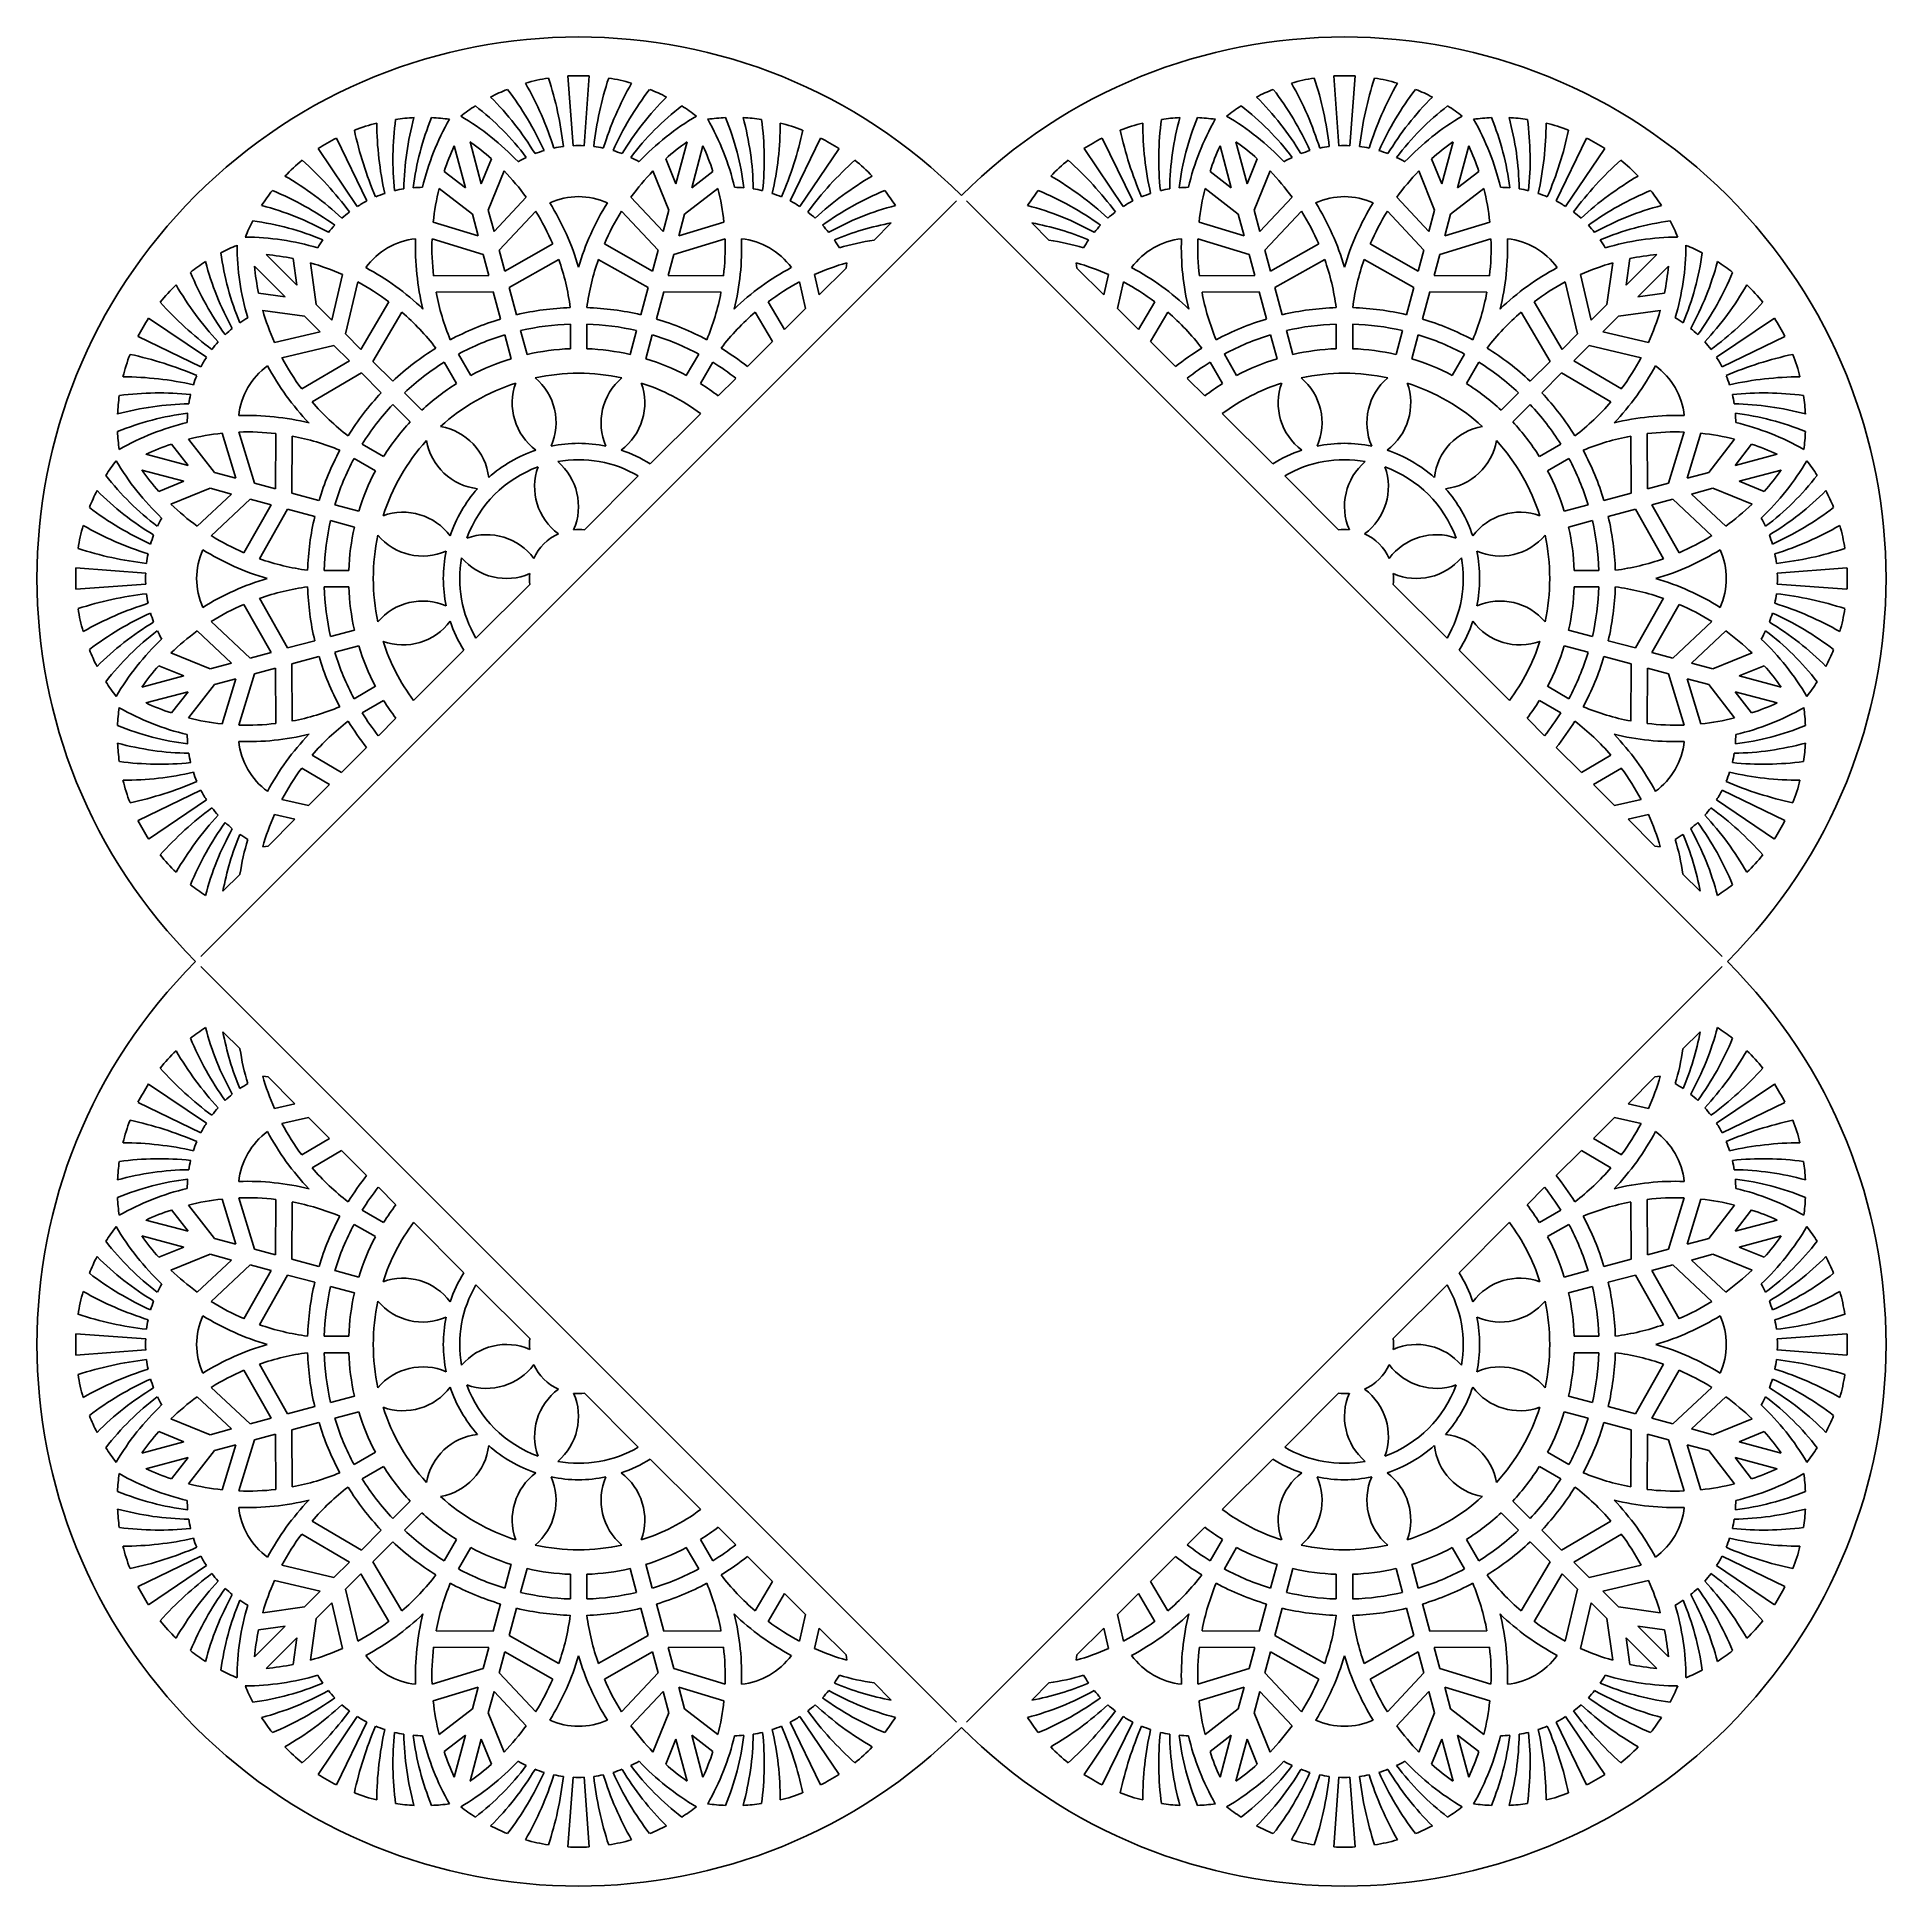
# Model space of a CAD drawing. Extents: x 62 to 305, y -4 to 240.
import ezdxf

# ---------------------------------------------------------------- set-up
doc = ezdxf.new("R2010")
doc.units = 0
doc.layers.get('0').update_dxf_attribs({"linetype": 'CONTINUOUS'})

msp = doc.modelspace()

# ---------------------------------------------------------------- linework, layer by layer
for p, q in [((131.6, 234.85), (132.27, 225.66)), ((134.39, 234.85), (133.73, 225.66)), ((232.52, 234.85), (233.19, 225.66)), ((235.31, 234.85), (234.64, 225.66)), ((101.1, 226.67), (105.11, 218.39)), ((164.9, 226.67), (160.88, 218.39)), ((202.01, 226.67), (206.03, 218.39)), ((265.81, 226.67), (261.8, 218.39)), ((98.68, 225.28), (103.85, 217.66)), ((118.09, 220.09), (116.61, 225.63)), ((120.18, 220.65), (118.7, 226.19)), ((145.82, 220.65), (147.3, 226.19)), ((147.91, 220.09), (149.39, 225.63)), ((167.32, 225.28), (162.15, 217.66)), ((199.6, 225.28), (204.77, 217.66)), ((219, 220.09), (217.52, 225.63)), ((221.1, 220.65), (219.61, 226.19)), ((246.73, 220.65), (248.22, 226.19)), ((248.82, 220.09), (250.31, 225.63)), ((268.23, 225.28), (263.06, 217.66)), ((115.29, 222.28), (118.09, 220.09)), ((121.52, 223.95), (120.18, 220.65)), ((123.2, 222.34), (121.11, 217.18)), ((142.8, 222.34), (144.89, 217.18)), ((144.48, 223.95), (145.82, 220.65)), ((150.71, 222.28), (147.91, 220.09)), ((216.2, 222.28), (219, 220.09)), ((222.43, 223.95), (221.1, 220.65)), ((224.11, 222.34), (222.02, 217.18)), ((243.72, 222.34), (245.8, 217.18)), ((245.4, 223.95), (246.73, 220.65)), ((251.63, 222.28), (248.82, 220.09)), ((114.64, 220.04), (119.02, 216.62)), ((151.36, 220.04), (146.98, 216.62)), ((215.55, 220.04), (219.93, 216.62)), ((252.28, 220.04), (247.89, 216.62)), ((83.21, 118.84), (182.78, 218.41)), ((121.87, 214.35), (121.11, 217.18)), ((126.1, 218.87), (121.87, 214.35)), ((127.35, 217.03), (122.53, 211.89)), ((138.65, 217.03), (143.47, 211.89)), ((139.89, 218.87), (144.13, 214.35)), ((144.13, 214.35), (144.89, 217.18)), ((184.13, 218.41), (283.7, 118.84)), ((222.78, 214.35), (222.02, 217.18)), ((227.02, 218.87), (222.78, 214.35)), ((228.26, 217.03), (223.44, 211.89)), ((239.57, 217.03), (244.39, 211.89)), ((240.81, 218.87), (245.04, 214.35)), ((245.04, 214.35), (245.8, 217.18)), ((113.85, 215.59), (119.78, 213.79)), ((119.78, 213.79), (119.02, 216.62)), ((146.22, 213.79), (146.98, 216.62)), ((152.15, 215.59), (146.22, 213.79)), ((171.95, 213.23), (174.21, 215.49)), ((192.71, 215.49), (194.97, 213.23)), ((214.76, 215.59), (220.69, 213.79)), ((220.69, 213.79), (219.93, 216.62)), ((247.14, 213.79), (247.89, 216.62)), ((253.07, 215.59), (247.14, 213.79)), ((113.69, 213.38), (120.44, 211.33)), ((129.6, 212.72), (123.27, 209.12)), ((136.4, 212.72), (142.73, 209.12)), ((152.3, 213.38), (145.56, 211.33)), ((214.61, 213.38), (221.35, 211.33)), ((230.52, 212.72), (224.19, 209.12)), ((237.31, 212.72), (243.64, 209.12)), ((253.22, 213.38), (246.48, 211.33)), ((94.36, 205.74), (90.3, 209.79)), ((95.89, 207.27), (91.83, 211.32)), ((95.39, 210.79), (95.89, 207.27)), ((97.66, 210.24), (98.43, 204.73)), ((121.18, 208.56), (120.44, 211.33)), ((123.27, 209.12), (122.53, 211.89)), ((130.4, 210.68), (123.85, 206.96)), ((135.6, 210.68), (142.15, 206.96)), ((142.73, 209.12), (143.47, 211.89)), ((144.82, 208.56), (145.56, 211.33)), ((164.72, 206.01), (168.24, 209.53)), ((168.34, 210.24), (168.24, 209.53)), ((198.57, 210.24), (198.67, 209.53)), ((198.67, 209.53), (202.2, 206.01)), ((222.09, 208.56), (221.35, 211.33)), ((224.19, 209.12), (223.44, 211.89)), ((231.31, 210.68), (224.76, 206.96)), ((236.52, 210.68), (243.06, 206.96)), ((243.64, 209.12), (244.39, 211.89)), ((245.73, 208.56), (246.48, 211.33)), ((269.26, 210.24), (268.49, 204.73)), ((271.03, 207.27), (275.08, 211.32)), ((271.52, 210.79), (271.03, 207.27)), ((272.56, 205.74), (276.61, 209.79)), ((101.91, 208.7), (100.5, 202.66)), ((103.9, 207.72), (102.3, 200.86)), ((113.9, 208.51), (121.18, 208.56)), ((152.1, 208.51), (144.82, 208.56)), ((162.1, 207.72), (162.92, 204.2)), ((164.09, 208.7), (164.72, 206.01)), ((202.82, 208.7), (202.2, 206.01)), ((204.82, 207.72), (204, 204.2)), ((214.81, 208.51), (222.09, 208.56)), ((253.02, 208.51), (245.73, 208.56)), ((263.01, 207.72), (264.61, 200.86)), ((265.01, 208.7), (266.41, 202.66)), ((90.83, 206.23), (94.36, 205.74)), ((100.5, 202.66), (98.43, 204.73)), ((108.02, 205.11), (104.33, 198.83)), ((114.23, 206.35), (121.76, 206.4)), ((122.72, 202.83), (121.76, 206.4)), ((124.81, 203.39), (123.85, 206.96)), ((141.19, 203.39), (142.15, 206.96)), ((143.28, 202.83), (144.24, 206.4)), ((151.77, 206.35), (144.24, 206.4)), ((157.98, 205.11), (160.14, 201.43)), ((208.93, 205.11), (206.77, 201.43)), ((215.15, 206.35), (222.67, 206.4)), ((223.63, 202.83), (222.67, 206.4)), ((225.72, 203.39), (224.76, 206.96)), ((242.11, 203.39), (243.06, 206.96)), ((244.2, 202.83), (245.16, 206.4)), ((252.68, 206.35), (245.16, 206.4)), ((258.9, 205.11), (262.59, 198.83)), ((266.41, 202.66), (268.49, 204.73)), ((276.08, 206.23), (272.56, 205.74)), ((76.35, 202.95), (83.97, 197.78)), ((91.39, 203.97), (96.9, 203.2)), ((98.97, 201.13), (96.9, 203.2)), ((109.72, 203.74), (105.91, 197.25)), ((156.28, 203.74), (158.56, 199.85)), ((160.14, 201.43), (162.92, 204.2)), ((204, 204.2), (206.77, 201.43)), ((210.64, 203.74), (208.35, 199.85)), ((257.19, 203.74), (261, 197.25)), ((267.94, 201.13), (270.02, 203.2)), ((275.52, 203.97), (270.02, 203.2)), ((290.56, 202.95), (282.94, 197.78)), ((74.96, 200.53), (83.24, 196.52)), ((92.93, 199.72), (98.97, 201.13)), ((104.33, 198.83), (102.3, 200.86)), ((124.12, 197.6), (123.28, 200.74)), ((126.21, 198.16), (125.37, 201.3)), ((131.92, 198.91), (131.92, 202.16)), ((134.08, 198.91), (134.08, 202.16)), ((139.79, 198.16), (140.63, 201.3)), ((141.88, 197.6), (142.72, 200.74)), ((155.26, 196.55), (158.56, 199.85)), ((208.35, 199.85), (211.65, 196.55)), ((225.03, 197.6), (224.19, 200.74)), ((227.12, 198.16), (226.28, 201.3)), ((232.83, 198.91), (232.83, 202.16)), ((235, 198.91), (235, 202.16)), ((240.71, 198.16), (241.55, 201.3)), ((242.8, 197.6), (243.64, 200.74)), ((262.59, 198.83), (264.61, 200.86)), ((273.98, 199.72), (267.94, 201.13)), ((291.96, 200.53), (283.67, 196.52)), ((93.91, 197.73), (100.77, 199.33)), ((102.8, 197.3), (100.77, 199.33)), ((118.8, 195.39), (117.17, 198.21)), ((147.2, 195.39), (148.83, 198.21)), ((219.71, 195.39), (218.09, 198.21)), ((248.12, 195.39), (249.74, 198.21)), ((264.12, 197.3), (266.14, 199.33)), ((273.01, 197.73), (266.14, 199.33)), ((96.52, 193.61), (102.8, 197.3)), ((97.89, 191.91), (104.38, 195.72)), ((106.99, 193.1), (104.38, 195.72)), ((108.53, 194.63), (105.91, 197.25)), ((116.92, 194.31), (115.3, 197.13)), ((149.08, 194.31), (150.7, 197.13)), ((151.41, 192.7), (153.72, 195.01)), ((213.19, 195.01), (215.51, 192.7)), ((217.84, 194.31), (216.21, 197.13)), ((249.99, 194.31), (251.62, 197.13)), ((258.39, 194.63), (261, 197.25)), ((259.92, 193.1), (262.53, 195.72)), ((269.03, 191.91), (262.53, 195.72)), ((270.4, 193.61), (264.12, 197.3)), ((112.35, 190.81), (110.06, 193.1)), ((254.56, 190.81), (256.86, 193.1)), ((110.82, 189.28), (108.53, 191.57)), ((142.45, 183.73), (149.09, 190.38)), ((217.82, 190.38), (224.47, 183.73)), ((256.09, 189.28), (258.39, 191.57)), ((86.04, 187.78), (87.84, 181.85)), ((88.25, 187.94), (90.3, 181.19)), ((93.12, 187.73), (93.07, 180.45)), ((273.79, 187.73), (273.85, 180.45)), ((278.66, 187.94), (276.61, 181.19)), ((280.87, 187.78), (279.07, 181.85)), ((79.35, 186.34), (81.54, 183.54)), ((81.59, 186.99), (85.01, 182.61)), ((95.28, 187.4), (95.23, 179.87)), ((107.32, 184.71), (104.5, 186.33)), ((259.6, 184.71), (262.41, 186.33)), ((271.63, 187.4), (271.69, 179.87)), ((285.33, 186.99), (281.91, 182.61)), ((287.56, 186.34), (285.38, 183.54)), ((80.98, 181.45), (75.44, 182.93)), ((81.54, 183.54), (76, 185.02)), ((106.23, 182.83), (103.42, 184.46)), ((260.68, 182.83), (263.49, 184.46)), ((285.38, 183.54), (290.91, 185.02)), ((285.94, 181.45), (291.47, 182.93)), ((77.68, 180.11), (80.98, 181.45)), ((79.29, 178.43), (84.45, 180.52)), ((87.28, 179.76), (84.45, 180.52)), ((87.84, 181.85), (85.01, 182.61)), ((93.07, 180.45), (90.3, 181.19)), ((133.77, 175.05), (140.87, 182.16)), ((226.04, 182.16), (233.15, 175.05)), ((273.85, 180.45), (276.61, 181.19)), ((279.07, 181.85), (281.91, 182.61)), ((279.63, 179.76), (282.47, 180.52)), ((287.62, 178.43), (282.47, 180.52)), ((289.23, 180.11), (285.94, 181.45)), ((82.75, 175.52), (87.28, 179.76)), ((84.6, 174.28), (89.74, 179.1)), ((88.91, 172.03), (92.51, 178.36)), ((92.51, 178.36), (89.74, 179.1)), ((98.8, 178.91), (95.23, 179.87)), ((104.03, 177.51), (100.89, 178.35)), ((262.88, 177.51), (266.02, 178.35)), ((268.11, 178.91), (271.69, 179.87)), ((274.41, 178.36), (277.17, 179.1)), ((278, 172.03), (274.41, 178.36)), ((282.32, 174.28), (277.17, 179.1)), ((284.16, 175.52), (279.63, 179.76)), ((90.95, 171.23), (94.67, 177.78)), ((98.24, 176.82), (94.67, 177.78)), ((103.47, 175.42), (100.33, 176.26)), ((263.44, 175.42), (266.58, 176.26)), ((268.67, 176.82), (272.25, 177.78)), ((275.96, 171.23), (272.25, 177.78)), ((66.78, 170.03), (75.97, 169.36)), ((102.72, 169.71), (99.47, 169.71)), ((264.19, 169.71), (267.44, 169.71)), ((300.13, 170.03), (290.95, 169.36)), ((66.78, 167.23), (75.97, 167.9)), ((90.95, 166.03), (94.67, 159.48)), ((102.72, 167.55), (99.47, 167.55)), ((119.47, 160.76), (126.58, 167.86)), ((240.34, 167.86), (247.44, 160.76)), ((264.19, 167.55), (267.44, 167.55)), ((275.96, 166.03), (272.25, 159.48)), ((300.13, 167.23), (290.95, 167.9)), ((88.91, 165.23), (92.51, 158.9)), ((278, 165.23), (274.41, 158.9)), ((82.75, 161.74), (87.28, 157.5)), ((84.6, 162.98), (89.74, 158.16)), ((103.47, 161.84), (100.33, 161)), ((263.44, 161.84), (266.58, 161)), ((282.32, 162.98), (277.17, 158.16)), ((284.16, 161.74), (279.63, 157.5)), ((79.29, 158.83), (84.45, 156.74)), ((92.51, 158.9), (89.74, 158.16)), ((98.24, 160.44), (94.67, 159.48)), ((104.03, 159.75), (100.89, 158.91)), ((111.25, 152.54), (117.89, 159.18)), ((249.02, 159.18), (255.66, 152.54)), ((262.88, 159.75), (266.02, 158.91)), ((268.67, 160.44), (272.25, 159.48)), ((274.41, 158.9), (277.17, 158.16)), ((287.62, 158.83), (282.47, 156.74)), ((77.68, 157.15), (80.98, 155.81)), ((87.28, 157.5), (84.45, 156.74)), ((88.25, 149.32), (90.3, 156.07)), ((93.07, 156.81), (90.3, 156.07)), ((93.12, 149.53), (93.07, 156.81)), ((98.8, 158.35), (95.23, 157.39)), ((95.28, 149.86), (95.23, 157.39)), ((268.11, 158.35), (271.69, 157.39)), ((271.63, 149.86), (271.69, 157.39)), ((273.79, 149.53), (273.85, 156.81)), ((273.85, 156.81), (276.61, 156.07)), ((278.66, 149.32), (276.61, 156.07)), ((279.63, 157.5), (282.47, 156.74)), ((289.23, 157.15), (285.94, 155.81)), ((80.98, 155.81), (75.44, 154.33)), ((81.54, 153.72), (76, 152.24)), ((79.35, 150.92), (81.54, 153.72)), ((81.59, 150.27), (85.01, 154.65)), ((87.84, 155.41), (85.01, 154.65)), ((86.04, 149.48), (87.84, 155.41)), ((106.23, 154.43), (103.42, 152.8)), ((260.68, 154.43), (263.49, 152.8)), ((280.87, 149.48), (279.07, 155.41)), ((279.07, 155.41), (281.91, 154.65)), ((285.33, 150.27), (281.91, 154.65)), ((285.38, 153.72), (290.91, 152.24)), ((287.56, 150.92), (285.38, 153.72)), ((285.94, 155.81), (291.47, 154.33)), ((107.32, 152.55), (104.5, 150.93)), ((259.6, 152.55), (262.41, 150.93)), ((106.62, 147.91), (108.93, 150.22)), ((257.98, 150.22), (260.29, 147.91)), ((101.78, 143.07), (105.08, 146.37)), ((261.83, 146.37), (265.13, 143.07)), ((97.89, 145.35), (101.78, 143.07)), ((269.03, 145.35), (265.13, 143.07)), ((96.52, 143.65), (100.2, 141.49)), ((97.43, 138.71), (100.2, 141.49)), ((270.4, 143.65), (266.72, 141.49)), ((266.72, 141.49), (269.49, 138.71)), ((74.96, 136.73), (83.24, 140.74)), ((76.35, 134.31), (83.97, 139.48)), ((93.91, 139.53), (97.43, 138.71)), ((273.01, 139.53), (269.49, 138.71)), ((290.56, 134.31), (282.94, 139.48)), ((291.96, 136.73), (283.67, 140.74)), ((92.1, 133.39), (95.62, 136.91)), ((92.93, 137.54), (95.62, 136.91)), ((273.98, 137.54), (271.29, 136.91)), ((271.29, 136.91), (274.81, 133.39)), ((91.39, 133.29), (92.1, 133.39)), ((275.52, 133.29), (274.81, 133.39)), ((86.13, 127.42), (88.4, 129.68)), ((278.52, 129.68), (280.78, 127.42)), ((83.21, 117.5), (182.78, 17.93)), ((184.13, 17.93), (283.7, 117.5)), ((86.13, 108.92), (88.4, 106.66)), ((278.52, 106.66), (280.78, 108.92)), ((91.39, 103.06), (92.1, 102.96)), ((92.1, 102.96), (95.62, 99.43)), ((271.29, 99.43), (274.81, 102.96)), ((275.52, 103.06), (274.81, 102.96)), ((76.35, 102.03), (83.97, 96.86)), ((290.56, 102.03), (282.94, 96.86)), ((74.96, 99.61), (83.24, 95.6)), ((92.93, 98.81), (95.62, 99.43)), ((93.91, 96.81), (97.43, 97.63)), ((97.43, 97.63), (100.2, 94.86)), ((266.72, 94.86), (269.49, 97.63)), ((273.01, 96.81), (269.49, 97.63)), ((273.98, 98.81), (271.29, 99.43)), ((291.96, 99.61), (283.67, 95.6)), ((96.52, 92.7), (100.2, 94.86)), ((97.89, 90.99), (101.78, 93.28)), ((101.78, 93.28), (105.08, 89.98)), ((261.83, 89.98), (265.13, 93.28)), ((269.03, 90.99), (265.13, 93.28)), ((270.4, 92.7), (266.72, 94.86)), ((106.62, 88.44), (108.93, 86.12)), ((257.98, 86.12), (260.29, 88.44)), ((79.35, 85.43), (81.54, 82.62)), ((81.59, 86.08), (85.01, 81.69)), ((86.04, 86.87), (87.84, 80.94)), ((88.25, 87.02), (90.3, 80.28)), ((93.12, 86.82), (93.07, 79.53)), ((95.28, 86.48), (95.23, 78.96)), ((107.32, 83.79), (104.5, 85.42)), ((259.6, 83.79), (262.41, 85.42)), ((271.63, 86.48), (271.69, 78.96)), ((273.79, 86.82), (273.85, 79.53)), ((278.66, 87.02), (276.61, 80.28)), ((280.87, 86.87), (279.07, 80.94)), ((285.33, 86.08), (281.91, 81.69)), ((287.56, 85.43), (285.38, 82.62)), ((81.54, 82.62), (76, 84.11)), ((106.23, 81.92), (103.42, 83.54)), ((111.25, 83.81), (117.89, 77.16)), ((249.02, 77.16), (255.66, 83.81)), ((260.68, 81.92), (263.49, 83.54)), ((285.38, 82.62), (290.91, 84.11)), ((80.98, 80.53), (75.44, 82.02)), ((77.68, 79.2), (80.98, 80.53)), ((87.84, 80.94), (85.01, 81.69)), ((279.07, 80.94), (281.91, 81.69)), ((285.94, 80.53), (291.47, 82.02)), ((289.23, 79.2), (285.94, 80.53)), ((79.29, 77.52), (84.45, 79.6)), ((82.75, 74.61), (87.28, 78.84)), ((87.28, 78.84), (84.45, 79.6)), ((84.6, 73.37), (89.74, 78.19)), ((92.51, 77.44), (89.74, 78.19)), ((93.07, 79.53), (90.3, 80.28)), ((98.8, 78), (95.23, 78.96)), ((268.11, 78), (271.69, 78.96)), ((273.85, 79.53), (276.61, 80.28)), ((274.41, 77.44), (277.17, 78.19)), ((282.32, 73.37), (277.17, 78.19)), ((279.63, 78.84), (282.47, 79.6)), ((284.16, 74.61), (279.63, 78.84)), ((287.62, 77.52), (282.47, 79.6)), ((88.91, 71.11), (92.51, 77.44)), ((90.95, 70.32), (94.67, 76.86)), ((98.24, 75.91), (94.67, 76.86)), ((104.03, 76.6), (100.89, 77.44)), ((119.47, 75.59), (126.58, 68.48)), ((240.34, 68.48), (247.44, 75.59)), ((262.88, 76.6), (266.02, 77.44)), ((268.67, 75.91), (272.25, 76.86)), ((275.96, 70.32), (272.25, 76.86)), ((278, 71.11), (274.41, 77.44)), ((103.47, 74.51), (100.33, 75.35)), ((263.44, 74.51), (266.58, 75.35)), ((66.78, 69.11), (75.97, 68.44)), ((102.72, 68.8), (99.47, 68.8)), ((264.19, 68.8), (267.44, 68.8)), ((300.13, 69.11), (290.95, 68.44)), ((66.78, 66.32), (75.97, 66.99)), ((102.72, 66.63), (99.47, 66.63)), ((264.19, 66.63), (267.44, 66.63)), ((300.13, 66.32), (290.95, 66.99)), ((88.91, 64.32), (92.51, 57.99)), ((90.95, 65.11), (94.67, 58.56)), ((275.96, 65.11), (272.25, 58.56)), ((278, 64.32), (274.41, 57.99)), ((84.6, 62.06), (89.74, 57.24)), ((103.47, 60.92), (100.33, 60.08)), ((133.77, 61.29), (140.87, 54.19)), ((226.04, 54.19), (233.15, 61.29)), ((263.44, 60.92), (266.58, 60.08)), ((282.32, 62.06), (277.17, 57.24)), ((82.75, 60.82), (87.28, 56.58)), ((98.24, 59.52), (94.67, 58.56)), ((104.03, 58.83), (100.89, 57.99)), ((262.88, 58.83), (266.02, 57.99)), ((268.67, 59.52), (272.25, 58.56)), ((284.16, 60.82), (279.63, 56.58)), ((77.68, 56.23), (80.98, 54.9)), ((79.29, 57.91), (84.45, 55.82)), ((87.28, 56.58), (84.45, 55.82)), ((92.51, 57.99), (89.74, 57.24)), ((98.8, 57.43), (95.23, 56.47)), ((95.28, 48.95), (95.23, 56.47)), ((268.11, 57.43), (271.69, 56.47)), ((271.63, 48.95), (271.69, 56.47)), ((274.41, 57.99), (277.17, 57.24)), ((279.63, 56.58), (282.47, 55.82)), ((287.62, 57.91), (282.47, 55.82)), ((289.23, 56.23), (285.94, 54.9)), ((80.98, 54.9), (75.44, 53.41)), ((81.59, 49.35), (85.01, 53.73)), ((87.84, 54.49), (85.01, 53.73)), ((86.04, 48.56), (87.84, 54.49)), ((88.25, 48.41), (90.3, 55.15)), ((93.07, 55.89), (90.3, 55.15)), ((93.12, 48.61), (93.07, 55.89)), ((273.79, 48.61), (273.85, 55.89)), ((273.85, 55.89), (276.61, 55.15)), ((278.66, 48.41), (276.61, 55.15)), ((280.87, 48.56), (279.07, 54.49)), ((279.07, 54.49), (281.91, 53.73)), ((285.33, 49.35), (281.91, 53.73)), ((285.94, 54.9), (291.47, 53.41)), ((81.54, 52.8), (76, 51.32)), ((79.35, 50), (81.54, 52.8)), ((106.23, 53.51), (103.42, 51.89)), ((107.32, 51.64), (104.5, 50.01)), ((142.45, 52.61), (149.09, 45.97)), ((217.82, 45.97), (224.47, 52.61)), ((259.6, 51.64), (262.41, 50.01)), ((260.68, 53.51), (263.49, 51.89)), ((285.38, 52.8), (290.91, 51.32)), ((287.56, 50), (285.38, 52.8)), ((110.82, 47.07), (108.53, 44.77)), ((256.09, 47.07), (258.39, 44.77)), ((97.89, 44.44), (104.38, 40.62)), ((112.35, 45.54), (110.06, 43.24)), ((254.56, 45.54), (256.86, 43.24)), ((269.03, 44.44), (262.53, 40.62)), ((96.52, 42.73), (102.8, 39.04)), ((106.99, 43.24), (104.38, 40.62)), ((108.53, 41.71), (105.91, 39.09)), ((116.92, 42.03), (115.3, 39.22)), ((149.08, 42.03), (150.7, 39.22)), ((151.41, 43.65), (153.72, 41.33)), ((213.19, 41.33), (215.51, 43.65)), ((217.84, 42.03), (216.21, 39.22)), ((249.99, 42.03), (251.62, 39.22)), ((258.39, 41.71), (261, 39.09)), ((259.92, 43.24), (262.53, 40.62)), ((270.4, 42.73), (264.12, 39.04)), ((74.96, 35.81), (83.24, 39.83)), ((102.8, 39.04), (100.77, 37.02)), ((109.72, 32.6), (105.91, 39.09)), ((118.8, 40.95), (117.17, 38.14)), ((147.2, 40.95), (148.83, 38.14)), ((155.26, 39.79), (158.56, 36.49)), ((208.35, 36.49), (211.65, 39.79)), ((219.71, 40.95), (218.09, 38.14)), ((248.12, 40.95), (249.74, 38.14)), ((257.19, 32.6), (261, 39.09)), ((264.12, 39.04), (266.14, 37.02)), ((291.96, 35.81), (283.67, 39.83)), ((76.35, 33.4), (83.97, 38.57)), ((92.93, 36.62), (98.97, 35.22)), ((93.91, 38.62), (100.77, 37.02)), ((104.33, 37.51), (102.3, 35.49)), ((108.02, 31.23), (104.33, 37.51)), ((124.12, 38.75), (123.28, 35.61)), ((126.21, 38.19), (125.37, 35.05)), ((131.92, 37.43), (131.92, 34.19)), ((134.08, 37.43), (134.08, 34.19)), ((139.79, 38.19), (140.63, 35.05)), ((141.88, 38.75), (142.72, 35.61)), ((225.03, 38.75), (224.19, 35.61)), ((227.12, 38.19), (226.28, 35.05)), ((232.83, 37.43), (232.83, 34.19)), ((235, 37.43), (235, 34.19)), ((240.71, 38.19), (241.55, 35.05)), ((242.8, 38.75), (243.64, 35.61)), ((258.9, 31.23), (262.59, 37.51)), ((262.59, 37.51), (264.61, 35.49)), ((273.01, 38.62), (266.14, 37.02)), ((273.98, 36.62), (267.94, 35.22)), ((290.56, 33.4), (282.94, 38.57)), ((98.97, 35.22), (96.9, 33.14)), ((103.9, 28.62), (102.3, 35.49)), ((156.28, 32.6), (158.56, 36.49)), ((157.98, 31.23), (160.14, 34.91)), ((160.14, 34.91), (162.92, 32.14)), ((204, 32.14), (206.77, 34.91)), ((208.93, 31.23), (206.77, 34.91)), ((210.64, 32.6), (208.35, 36.49)), ((263.01, 28.62), (264.61, 35.49)), ((267.94, 35.22), (270.02, 33.14)), ((91.39, 32.37), (96.9, 33.14)), ((100.5, 33.69), (98.43, 31.61)), ((101.91, 27.65), (100.5, 33.69)), ((122.72, 33.52), (121.76, 29.94)), ((124.81, 32.96), (123.85, 29.38)), ((141.19, 32.96), (142.15, 29.38)), ((143.28, 33.52), (144.24, 29.94)), ((162.1, 28.62), (162.92, 32.14)), ((204.82, 28.62), (204, 32.14)), ((223.63, 33.52), (222.67, 29.94)), ((225.72, 32.96), (224.76, 29.38)), ((242.11, 32.96), (243.06, 29.38)), ((244.2, 33.52), (245.16, 29.94)), ((265.01, 27.65), (266.41, 33.69)), ((266.41, 33.69), (268.49, 31.61)), ((275.52, 32.37), (270.02, 33.14)), ((94.36, 30.6), (90.3, 26.55)), ((90.83, 30.11), (94.36, 30.6)), ((97.66, 26.11), (98.43, 31.61)), ((114.23, 30), (121.76, 29.94)), ((130.4, 25.67), (123.85, 29.38)), ((135.6, 25.67), (142.15, 29.38)), ((151.77, 30), (144.24, 29.94)), ((164.09, 27.65), (164.72, 30.34)), ((164.72, 30.34), (168.24, 26.81)), ((198.67, 26.81), (202.2, 30.34)), ((202.82, 27.65), (202.2, 30.34)), ((215.15, 30), (222.67, 29.94)), ((231.31, 25.67), (224.76, 29.38)), ((236.52, 25.67), (243.06, 29.38)), ((252.68, 30), (245.16, 29.94)), ((269.26, 26.11), (268.49, 31.61)), ((272.56, 30.6), (276.61, 26.55)), ((276.08, 30.11), (272.56, 30.6)), ((95.89, 29.07), (91.83, 25.02)), ((95.39, 25.55), (95.89, 29.07)), ((113.9, 27.84), (121.18, 27.78)), ((121.18, 27.78), (120.44, 25.02)), ((123.27, 27.22), (122.53, 24.46)), ((129.6, 23.63), (123.27, 27.22)), ((136.4, 23.63), (142.73, 27.22)), ((142.73, 27.22), (143.47, 24.46)), ((152.1, 27.84), (144.82, 27.78)), ((144.82, 27.78), (145.56, 25.02)), ((168.34, 26.11), (168.24, 26.81)), ((198.57, 26.11), (198.67, 26.81)), ((214.81, 27.84), (222.09, 27.78)), ((222.09, 27.78), (221.35, 25.02)), ((224.19, 27.22), (223.44, 24.46)), ((230.52, 23.63), (224.19, 27.22)), ((237.31, 23.63), (243.64, 27.22)), ((243.64, 27.22), (244.39, 24.46)), ((253.02, 27.84), (245.73, 27.78)), ((245.73, 27.78), (246.48, 25.02)), ((271.52, 25.55), (271.03, 29.07)), ((271.03, 29.07), (275.08, 25.02)), ((113.69, 22.97), (120.44, 25.02)), ((127.35, 19.31), (122.53, 24.46)), ((138.65, 19.31), (143.47, 24.46)), ((152.3, 22.97), (145.56, 25.02)), ((214.61, 22.97), (221.35, 25.02)), ((228.26, 19.31), (223.44, 24.46)), ((239.57, 19.31), (244.39, 24.46)), ((253.22, 22.97), (246.48, 25.02)), ((113.85, 20.75), (119.78, 22.55)), ((119.78, 22.55), (119.02, 19.72)), ((121.87, 21.99), (121.11, 19.16)), ((126.1, 17.47), (121.87, 21.99)), ((139.89, 17.47), (144.13, 21.99)), ((144.13, 21.99), (144.89, 19.16)), ((152.15, 20.75), (146.22, 22.55)), ((146.22, 22.55), (146.98, 19.72)), ((171.95, 23.11), (174.21, 20.85)), ((192.71, 20.85), (194.97, 23.11)), ((214.76, 20.75), (220.69, 22.55)), ((220.69, 22.55), (219.93, 19.72)), ((222.78, 21.99), (222.02, 19.16)), ((227.02, 17.47), (222.78, 21.99)), ((240.81, 17.47), (245.04, 21.99)), ((245.04, 21.99), (245.8, 19.16)), ((253.07, 20.75), (247.14, 22.55)), ((247.14, 22.55), (247.89, 19.72)), ((114.64, 16.3), (119.02, 19.72)), ((151.36, 16.3), (146.98, 19.72)), ((215.55, 16.3), (219.93, 19.72)), ((252.28, 16.3), (247.89, 19.72)), ((98.68, 11.07), (103.85, 18.69)), ((101.1, 9.67), (105.11, 17.96)), ((123.2, 14.01), (121.11, 19.16)), ((142.8, 14.01), (144.89, 19.16)), ((164.9, 9.67), (160.88, 17.96)), ((167.32, 11.07), (162.15, 18.69)), ((199.6, 11.07), (204.77, 18.69)), ((202.01, 9.67), (206.03, 17.96)), ((224.11, 14.01), (222.02, 19.16)), ((243.72, 14.01), (245.8, 19.16)), ((265.81, 9.67), (261.8, 17.96)), ((268.23, 11.07), (263.06, 18.69)), ((115.29, 14.07), (118.09, 16.25)), ((118.09, 16.25), (116.61, 10.72)), ((120.18, 15.69), (118.7, 10.16)), ((121.52, 12.4), (120.18, 15.69)), ((144.48, 12.4), (145.82, 15.69)), ((145.82, 15.69), (147.3, 10.16)), ((147.91, 16.25), (149.39, 10.72)), ((150.71, 14.07), (147.91, 16.25)), ((216.2, 14.07), (219, 16.25)), ((219, 16.25), (217.52, 10.72)), ((221.1, 15.69), (219.61, 10.16)), ((222.43, 12.4), (221.1, 15.69)), ((245.4, 12.4), (246.73, 15.69)), ((246.73, 15.69), (248.22, 10.16)), ((251.63, 14.07), (248.82, 16.25)), ((248.82, 16.25), (250.31, 10.72)), ((131.6, 1.5), (132.27, 10.68)), ((134.39, 1.5), (133.73, 10.68)), ((232.52, 1.5), (233.19, 10.68)), ((235.31, 1.5), (234.64, 10.68))]:
    msp.add_line(p, q)
for centre, radius, start, end in [((133, 168.63), 71.36, 45, 225), ((233.91, 168.63), 71.36, 315, 135), ((133, 209.64), 25.25, 99.0513, 106.0723), ((88.76, 212.57), 42.92, 17.3117, 29.7936), ((85.67, 220.37), 45.63, 6.5283, 18.1391), ((133, 209.64), 25.25, 86.832, 93.168), ((180.33, 220.37), 45.63, 161.8609, 173.4717), ((177.24, 212.57), 42.92, 150.2064, 162.6883), ((133, 209.64), 25.25, 73.9277, 80.9487), ((233.91, 209.64), 25.25, 99.0513, 106.0723), ((189.68, 212.57), 42.92, 17.3117, 29.7936), ((186.58, 220.37), 45.63, 6.5283, 18.1391), ((233.91, 209.64), 25.25, 86.832, 93.168), ((281.25, 220.37), 45.63, 161.8609, 173.4717), ((278.15, 212.57), 42.92, 150.2064, 162.6883), ((233.91, 209.64), 25.25, 73.9277, 80.9487), ((133, 209.64), 25.25, 111.7816, 117.3261), ((94.38, 204.82), 38.38, 31.0474, 45.2272), ((91.38, 208.34), 40.65, 24.2227, 37.4914), ((174.62, 208.34), 40.65, 142.5086, 155.7773), ((171.62, 204.82), 38.38, 134.7728, 148.9526), ((133, 209.64), 25.25, 62.6739, 68.2184), ((233.91, 209.64), 25.25, 111.7816, 117.3261), ((195.3, 204.82), 38.38, 31.0474, 45.2272), ((192.29, 208.34), 40.65, 24.2227, 37.4914), ((275.54, 208.34), 40.65, 142.5086, 155.7773), ((272.53, 204.82), 38.38, 134.7728, 148.9526), ((233.91, 209.64), 25.25, 62.6739, 68.2184), ((149.19, 223.83), 40.65, 172.5086, 185.7773), ((112.5, 204.14), 25.25, 92.6739, 98.2184), ((148.35, 219.28), 38.38, 164.7728, 178.9526), ((147.14, 215.63), 36.21, 157.7152, 172.8619), ((145.56, 212.27), 34.05, 150.2872, 166.5627), ((112.5, 204.14), 25.25, 82.0494, 87.4136), ((133, 209.64), 25.25, 122.5864, 127.9506), ((100.3, 200.15), 34.05, 43.4373, 59.7128), ((97.25, 202.26), 36.21, 37.1381, 52.2848), ((168.75, 202.26), 36.21, 127.7152, 142.8619), ((165.7, 200.15), 34.05, 120.2872, 136.5627), ((133, 209.64), 25.25, 52.0494, 57.4136), ((153.5, 204.14), 25.25, 92.5864, 97.9506), ((120.44, 212.27), 34.05, 13.4373, 29.7128), ((118.86, 215.63), 36.21, 7.1381, 22.2848), ((117.65, 219.28), 38.38, 1.0474, 15.2272), ((153.5, 204.14), 25.25, 81.7816, 87.3261), ((116.81, 223.83), 40.65, 354.2227, 7.4914), ((250.1, 223.83), 40.65, 172.5086, 185.7773), ((213.41, 204.14), 25.25, 92.6739, 98.2184), ((249.26, 219.28), 38.38, 164.7728, 178.9526), ((248.06, 215.63), 36.21, 157.7152, 172.8619), ((246.47, 212.27), 34.05, 150.2872, 166.5627), ((213.41, 204.14), 25.25, 82.0494, 87.4136), ((233.91, 209.64), 25.25, 122.5864, 127.9506), ((201.22, 200.15), 34.05, 43.4373, 59.7128), ((198.16, 202.26), 36.21, 37.1381, 52.2848), ((269.66, 202.26), 36.21, 127.7152, 142.8619), ((266.61, 200.15), 34.05, 120.2872, 136.5627), ((233.91, 209.64), 25.25, 52.0494, 57.4136), ((254.42, 204.14), 25.25, 92.5864, 97.9506), ((221.36, 212.27), 34.05, 13.4373, 29.7128), ((219.77, 215.63), 36.21, 7.1381, 22.2848), ((218.57, 219.28), 38.38, 1.0474, 15.2272), ((254.42, 204.14), 25.25, 81.7816, 87.3261), ((217.73, 223.83), 40.65, 354.2227, 7.4914), ((112.5, 204.14), 25.25, 116.832, 123.168), ((112.5, 204.14), 25.25, 103.9277, 110.9487), ((148.12, 237.1), 45.63, 191.8609, 203.4717), ((149.34, 228.8), 42.92, 180.2064, 192.6883), ((116.66, 228.8), 42.92, 347.3117, 359.7936), ((153.5, 204.14), 25.25, 69.0513, 76.0723), ((117.88, 237.1), 45.63, 336.5283, 348.1391), ((153.5, 204.14), 25.25, 56.832, 63.168), ((213.41, 204.14), 25.25, 116.832, 123.168), ((213.41, 204.14), 25.25, 103.9277, 110.9487), ((249.04, 237.1), 45.63, 191.8609, 203.4717), ((250.25, 228.8), 42.92, 180.2064, 192.6883), ((217.57, 228.8), 42.92, 347.3117, 359.7936), ((254.42, 204.14), 25.25, 69.0513, 76.0723), ((218.79, 237.1), 45.63, 336.5283, 348.1391), ((254.42, 204.14), 25.25, 56.832, 63.168), ((145.56, 212.27), 31.88, 155.2373, 161.7093), ((100.3, 200.15), 31.88, 48.2907, 54.7627), ((133, 209.64), 16.04, 106.4821, 110.9659), ((133, 209.64), 16.04, 97.1632, 101.7286), ((133, 209.64), 16.04, 87.3982, 92.6018), ((133, 209.64), 16.04, 78.2714, 82.8368), ((133, 209.64), 16.04, 69.0341, 73.5179), ((165.7, 200.15), 31.88, 125.2373, 131.7093), ((120.44, 212.27), 31.88, 18.2907, 24.7627), ((246.47, 212.27), 31.88, 155.2373, 161.7093), ((201.22, 200.15), 31.88, 48.2907, 54.7627), ((233.91, 209.64), 16.04, 106.4821, 110.9659), ((233.91, 209.64), 16.04, 97.1632, 101.7286), ((233.91, 209.64), 16.04, 87.3982, 92.6018), ((233.91, 209.64), 16.04, 78.2714, 82.8368), ((233.91, 209.64), 16.04, 69.0341, 73.5179), ((266.61, 200.15), 31.88, 125.2373, 131.7093), ((221.36, 212.27), 31.88, 18.2907, 24.7627), ((112.5, 204.14), 25.25, 129.0513, 136.0723), ((66.14, 189.77), 45.63, 36.5283, 48.1391), ((100.3, 200.15), 31.88, 35.9728, 44.1025), ((133, 209.64), 16.04, 115.4062, 119.8129), ((133, 209.64), 16.04, 60.1871, 64.5938), ((165.7, 200.15), 31.88, 135.8975, 144.0272), ((199.86, 189.77), 45.63, 131.8609, 143.4717), ((153.5, 204.14), 25.25, 43.9277, 50.9487), ((213.41, 204.14), 25.25, 129.0513, 136.0723), ((167.06, 189.77), 45.63, 36.5283, 48.1391), ((201.22, 200.15), 31.88, 35.9728, 44.1025), ((233.91, 209.64), 16.04, 115.4062, 119.8129), ((233.91, 209.64), 16.04, 60.1871, 64.5938), ((266.61, 200.15), 31.88, 135.8975, 144.0272), ((300.77, 189.77), 45.63, 131.8609, 143.4717), ((254.42, 204.14), 25.25, 43.9277, 50.9487), ((112.5, 204.14), 25.25, 141.7816, 147.3261), ((77.1, 182.21), 40.65, 54.2227, 67.4914), ((72.72, 184.57), 42.92, 47.3117, 59.7936), ((112.5, 204.14), 16.04, 108.2714, 112.8368), ((112.5, 204.14), 16.04, 99.0341, 103.5179), ((112.5, 204.14), 16.04, 90.1871, 94.5938), ((145.56, 212.27), 31.88, 165.8975, 174.0272), ((120.44, 212.27), 31.88, 5.9728, 14.1025), ((153.5, 204.14), 16.04, 85.4062, 89.8129), ((153.5, 204.14), 16.04, 76.4821, 80.9659), ((153.5, 204.14), 16.04, 67.1632, 71.7286), ((193.28, 184.57), 42.92, 120.2064, 132.6883), ((188.9, 182.21), 40.65, 112.5086, 125.7773), ((153.5, 204.14), 25.25, 32.6739, 38.2184), ((213.41, 204.14), 25.25, 141.7816, 147.3261), ((178.01, 182.21), 40.65, 54.2227, 67.4914), ((173.63, 184.57), 42.92, 47.3117, 59.7936), ((213.41, 204.14), 16.04, 108.2714, 112.8368), ((213.41, 204.14), 16.04, 99.0341, 103.5179), ((213.41, 204.14), 16.04, 90.1871, 94.5938), ((246.47, 212.27), 31.88, 165.8975, 174.0272), ((221.36, 212.27), 31.88, 5.9728, 14.1025), ((254.42, 204.14), 16.04, 85.4062, 89.8129), ((254.42, 204.14), 16.04, 76.4821, 80.9659), ((254.42, 204.14), 16.04, 67.1632, 71.7286), ((294.2, 184.57), 42.92, 120.2064, 132.6883), ((289.82, 182.21), 40.65, 112.5086, 125.7773), ((254.42, 204.14), 25.25, 32.6739, 38.2184), ((81.46, 180.67), 38.38, 61.0474, 75.2272), ((112.5, 204.14), 16.04, 127.1632, 131.7286), ((112.5, 204.14), 16.04, 117.3982, 122.6018), ((100.3, 200.15), 31.88, 23.2177, 31.9819), ((133, 209.64), 9.31, 65.9549, 114.0451), ((100.3, 200.15), 34.05, 16.1884, 31.9019), ((165.7, 200.15), 34.05, 148.0981, 163.8116), ((165.7, 200.15), 31.88, 148.0181, 156.7823), ((153.5, 204.14), 16.04, 57.3982, 62.6018), ((153.5, 204.14), 16.04, 48.2714, 52.8368), ((184.54, 180.67), 38.38, 104.7728, 118.9526), ((182.37, 180.67), 38.38, 61.0474, 75.2272), ((213.41, 204.14), 16.04, 127.1632, 131.7286), ((213.41, 204.14), 16.04, 117.3982, 122.6018), ((201.22, 200.15), 31.88, 23.2177, 31.9819), ((233.91, 209.64), 9.31, 65.9549, 114.0451), ((201.22, 200.15), 34.05, 16.1884, 31.9019), ((266.61, 200.15), 34.05, 148.0981, 163.8116), ((266.61, 200.15), 31.88, 148.0181, 156.7823), ((254.42, 204.14), 16.04, 57.3982, 62.6018), ((254.42, 204.14), 16.04, 48.2714, 52.8368), ((285.46, 180.67), 38.38, 104.7728, 118.9526), ((112.5, 204.14), 25.25, 152.5864, 157.9506), ((85.22, 179.88), 36.21, 67.1381, 82.2848), ((112.5, 204.14), 16.04, 136.4821, 140.9659), ((153.5, 204.14), 16.04, 39.0341, 43.5179), ((180.78, 179.88), 36.21, 100.4518, 112.8619), ((186.14, 179.88), 36.21, 67.1381, 79.5482), ((213.41, 204.14), 16.04, 136.4821, 140.9659), ((254.42, 204.14), 16.04, 39.0341, 43.5179), ((281.69, 179.88), 36.21, 97.7152, 112.8619), ((254.42, 204.14), 25.25, 22.0494, 27.4136), ((97.48, 189.13), 25.25, 112.0494, 117.4136), ((122.05, 212.71), 34.05, 180.2872, 196.5627), ((88.92, 179.57), 34.05, 73.4373, 89.7128), ((112.5, 204.14), 16.04, 145.4062, 149.8129), ((112.5, 204.14), 9.31, 95.9549, 144.0451), ((145.56, 212.27), 34.05, 178.0981, 193.8116), ((145.56, 212.27), 31.88, 178.0181, 186.7823), ((120.44, 212.27), 31.88, 353.2177, 1.9819), ((120.44, 212.27), 34.05, 346.1884, 1.9019), ((153.5, 204.14), 9.31, 35.9549, 84.0451), ((153.5, 204.14), 16.04, 30.1871, 34.5938), ((177.07, 179.57), 34.05, 98.6622, 106.5627), ((189.84, 179.57), 34.05, 73.4373, 81.3378), ((213.41, 204.14), 16.04, 145.4062, 149.8129), ((213.41, 204.14), 9.31, 95.9549, 144.0451), ((246.47, 212.27), 34.05, 178.0981, 193.8116), ((246.47, 212.27), 31.88, 178.0181, 186.7823), ((221.36, 212.27), 31.88, 353.2177, 1.9819), ((221.36, 212.27), 34.05, 346.1884, 1.9019), ((254.42, 204.14), 9.31, 35.9549, 84.0451), ((254.42, 204.14), 16.04, 30.1871, 34.5938), ((277.99, 179.57), 34.05, 90.2872, 106.5627), ((244.86, 212.71), 34.05, 343.4373, 359.7128), ((269.43, 189.13), 25.25, 62.5864, 67.9506), ((97.48, 189.13), 25.25, 122.6739, 128.2184), ((120.96, 220.17), 38.38, 194.7728, 208.9526), ((121.75, 216.41), 36.21, 187.7152, 202.8619), ((122.05, 212.71), 31.88, 185.2373, 191.7093), ((88.92, 179.57), 31.88, 78.2907, 84.7627), ((88.92, 179.57), 31.88, 65.9728, 74.1025), ((88.92, 179.57), 34.05, 46.1884, 61.9019), ((100.3, 200.15), 31.88, 7.5286, 19.2863), ((165.7, 200.15), 31.88, 160.7137, 172.4714), ((177.07, 179.57), 34.05, 118.0981, 133.8116), ((177.07, 179.57), 31.88, 105.8975, 114.0272), ((189.84, 179.57), 31.88, 65.9728, 74.1025), ((189.84, 179.57), 34.05, 46.1884, 61.9019), ((201.22, 200.15), 31.88, 7.5286, 19.2863), ((266.61, 200.15), 31.88, 160.7137, 172.4714), ((277.99, 179.57), 34.05, 118.0981, 133.8116), ((277.99, 179.57), 31.88, 105.8975, 114.0272), ((277.99, 179.57), 31.88, 95.2373, 101.7093), ((244.86, 212.71), 31.88, 348.2907, 354.7627), ((245.17, 216.41), 36.21, 337.1381, 352.2848), ((245.95, 220.17), 38.38, 331.0474, 345.2272), ((269.43, 189.13), 25.25, 51.7816, 57.3261), ((97.48, 189.13), 25.25, 133.9277, 140.9487), ((117.06, 228.91), 42.92, 210.2064, 222.6883), ((119.42, 224.53), 40.65, 202.5086, 215.7773), ((88.92, 179.57), 31.88, 53.2177, 61.9819), ((177.07, 179.57), 31.88, 118.0181, 126.7823), ((189.84, 179.57), 31.88, 53.2177, 61.9819), ((277.99, 179.57), 31.88, 118.0181, 126.7823), ((247.5, 224.53), 40.65, 324.2227, 337.4914), ((249.85, 228.91), 42.92, 317.3117, 329.7936), ((269.43, 189.13), 25.25, 39.0513, 46.0723), ((111.86, 235.49), 45.63, 221.8609, 233.4717), ((145.56, 212.27), 31.88, 190.7137, 202.4714), ((120.44, 212.27), 31.88, 337.5286, 349.2863), ((246.47, 212.27), 31.88, 190.7137, 202.4714), ((221.36, 212.27), 31.88, 337.5286, 349.2863), ((255.05, 235.49), 45.63, 306.5283, 318.1391), ((97.48, 189.13), 25.25, 146.832, 153.168), ((97.48, 189.13), 16.04, 120.1871, 124.5938), ((122.05, 212.71), 31.88, 195.8975, 204.0272), ((88.92, 179.57), 31.88, 37.5286, 49.2863), ((133, 168.63), 35.71, 106.7365, 118.2523), ((133, 168.63), 35.71, 91.7477, 103.2635), ((133, 168.63), 35.71, 76.7365, 88.2523), ((133, 168.63), 35.71, 61.7477, 73.2635), ((177.07, 179.57), 31.88, 130.7137, 142.4714), ((189.84, 179.57), 31.88, 37.5286, 49.2863), ((233.91, 168.63), 35.71, 106.7365, 118.2523), ((233.91, 168.63), 35.71, 91.7477, 103.2635), ((233.91, 168.63), 35.71, 76.7365, 88.2523), ((233.91, 168.63), 35.71, 61.7477, 73.2635), ((277.99, 179.57), 31.88, 130.7137, 142.4714), ((244.86, 212.71), 31.88, 335.9728, 344.1025), ((269.43, 189.13), 16.04, 55.4062, 59.8129), ((269.43, 189.13), 25.25, 26.832, 33.168), ((97.48, 189.13), 16.04, 138.2714, 142.8368), ((97.48, 189.13), 16.04, 129.0341, 133.5179), ((133, 168.63), 33.55, 106.8486, 118.1514), ((133, 168.63), 33.55, 91.8486, 103.1514), ((133, 168.63), 33.55, 76.8486, 88.1514), ((133, 168.63), 33.55, 61.8486, 73.1514), ((233.91, 168.63), 33.55, 106.8486, 118.1514), ((233.91, 168.63), 33.55, 91.8486, 103.1514), ((233.91, 168.63), 33.55, 76.8486, 88.1514), ((233.91, 168.63), 33.55, 61.8486, 73.1514), ((269.43, 189.13), 16.04, 46.4821, 50.9659), ((269.43, 189.13), 16.04, 37.1632, 41.7286), ((97.48, 189.13), 25.25, 159.0513, 166.0723), ((64.53, 153.51), 45.63, 66.5283, 78.1391), ((97.48, 189.13), 16.04, 147.3982, 152.6018), ((122.05, 212.71), 31.88, 208.0181, 216.7823), ((133, 168.63), 35.71, 121.7477, 133.2635), ((133, 168.63), 30.3, 107.0467, 117.9533), ((133, 168.63), 30.3, 92.0467, 102.9533), ((133, 168.63), 30.3, 77.0467, 87.9533), ((133, 168.63), 30.3, 62.0467, 72.9533), ((133, 168.63), 35.71, 51.4314, 58.2523), ((233.91, 168.63), 35.71, 121.7477, 128.5686), ((233.91, 168.63), 30.3, 107.0467, 117.9533), ((233.91, 168.63), 30.3, 92.0467, 102.9533), ((233.91, 168.63), 30.3, 77.0467, 87.9533), ((233.91, 168.63), 30.3, 62.0467, 72.9533), ((233.91, 168.63), 35.71, 46.7365, 58.2523), ((244.86, 212.71), 31.88, 323.2177, 331.9819), ((269.43, 189.13), 16.04, 27.3982, 32.6018), ((302.38, 153.51), 45.63, 101.8609, 113.4717), ((269.43, 189.13), 25.25, 13.9277, 20.9487), ((72.83, 152.29), 42.92, 77.3117, 89.7936), ((97.48, 189.13), 16.04, 157.1632, 161.7286), ((97.48, 189.13), 9.31, 125.9549, 174.0451), ((122.05, 212.71), 34.05, 208.0981, 223.8116), ((133, 168.63), 33.55, 121.8486, 133.1514), ((133, 168.63), 27.05, 77.8036, 102.1964), ((122.32, 189.16), 7.72, 336.5179, 50.0061), ((143.68, 189.16), 7.72, 129.9939, 203.4821), ((133, 168.63), 33.55, 51.8483, 58.1514), ((233.91, 168.63), 33.55, 121.8486, 128.1517), ((233.91, 168.63), 27.05, 77.8036, 102.1964), ((223.24, 189.16), 7.72, 336.5179, 50.0061), ((244.59, 189.16), 7.72, 129.9939, 203.4821), ((233.91, 168.63), 33.55, 46.8486, 58.1514), ((244.86, 212.71), 34.05, 316.1884, 331.9019), ((269.43, 189.13), 9.31, 5.9549, 54.0451), ((269.43, 189.13), 16.04, 18.2714, 22.8368), ((294.09, 152.29), 42.92, 90.2064, 102.6883), ((97.48, 189.13), 25.25, 171.7816, 177.3261), ((77.8, 152.44), 40.65, 84.2227, 97.4914), ((97.48, 189.13), 16.04, 166.4821, 170.9659), ((133, 168.63), 35.71, 136.7365, 148.2523), ((133, 168.63), 30.3, 122.0467, 132.9533), ((133, 168.63), 27.05, 107.8036, 132.1964), ((131.98, 191.75), 7.72, 159.9939, 233.4821), ((134.01, 191.75), 7.72, 306.5179, 20.0061), ((133, 168.63), 27.05, 53.5028, 72.1964), ((133, 168.63), 30.3, 52.5861, 57.9533), ((233.91, 168.63), 30.3, 122.0467, 127.4139), ((233.91, 168.63), 27.05, 107.8036, 126.4972), ((232.9, 191.75), 7.72, 159.9939, 233.4821), ((234.93, 191.75), 7.72, 306.5179, 20.0061), ((233.91, 168.63), 27.05, 47.8036, 72.1964), ((233.91, 168.63), 30.3, 47.0467, 57.9533), ((233.91, 168.63), 35.71, 31.7477, 43.2635), ((289.12, 152.44), 40.65, 82.5086, 95.7773), ((269.43, 189.13), 16.04, 9.0341, 13.5179), ((269.43, 189.13), 25.25, 2.6739, 8.2184), ((86, 154.49), 36.21, 97.1381, 112.2848), ((82.34, 153.28), 38.38, 91.0474, 105.2272), ((97.48, 189.13), 16.04, 175.4062, 179.8129), ((89.36, 156.07), 34.05, 76.1884, 91.9019), ((122.05, 212.71), 31.88, 220.7137, 232.4714), ((133, 168.63), 33.55, 136.8486, 148.1514), ((233.91, 168.63), 33.55, 31.8486, 43.1514), ((244.86, 212.71), 31.88, 307.5286, 319.2863), ((277.56, 156.07), 34.05, 88.0981, 103.8116), ((284.57, 153.28), 38.38, 74.7728, 88.9526), ((280.92, 154.49), 36.21, 67.7152, 82.8619), ((269.43, 189.13), 16.04, 0.1871, 4.5938), ((97.48, 189.13), 25.25, 182.5864, 187.9506), ((89.36, 156.07), 34.05, 103.4373, 119.7128), ((89.36, 156.07), 31.88, 95.9728, 104.1025), ((89.36, 156.07), 31.88, 83.2177, 91.9819), ((133, 168.63), 30.3, 137.0467, 147.9533), ((113.49, 181.07), 7.72, 6.5179, 80.0061), ((253.43, 181.07), 7.72, 99.9939, 173.4821), ((233.91, 168.63), 30.3, 32.0467, 42.9533), ((277.56, 156.07), 31.88, 88.0181, 96.7823), ((277.56, 156.07), 31.88, 75.8975, 84.0272), ((277.56, 156.07), 34.05, 60.2872, 76.5627), ((269.43, 189.13), 25.25, 352.0494, 357.4136), ((89.36, 156.07), 31.88, 108.2907, 114.7627), ((89.36, 156.07), 31.88, 67.5286, 79.2863), ((133, 168.63), 35.71, 151.7477, 163.2635), ((133, 168.63), 27.05, 137.8036, 162.1964), ((120.56, 188.14), 7.72, 189.9939, 263.4821), ((133, 168.63), 17.82, 108.3562, 131.6438), ((133, 168.63), 17.82, 78.3562, 101.6438), ((133, 168.63), 17.82, 57.9742, 71.6438), ((233.91, 168.63), 17.82, 108.3562, 122.0258), ((233.91, 168.63), 17.82, 78.3562, 101.6438), ((233.91, 168.63), 17.82, 48.3562, 71.6438), ((246.35, 188.14), 7.72, 276.5179, 350.0061), ((233.91, 168.63), 27.05, 17.8036, 42.1964), ((277.56, 156.07), 31.88, 100.7137, 112.4714), ((233.91, 168.63), 35.71, 16.7365, 28.2523), ((277.56, 156.07), 31.88, 65.2373, 71.7093), ((91.99, 168.63), 25.25, 142.0494, 147.4136), ((101.48, 201.33), 34.05, 210.2872, 226.5627), ((101.48, 201.33), 31.88, 215.2373, 221.7093), ((133, 168.63), 33.55, 151.8486, 163.1514), ((133, 168.63), 30.3, 152.0467, 162.9533), ((133, 168.63), 15.65, 109.914, 160.086), ((134.93, 180.73), 7.72, 160.2215, 233.4821), ((133, 168.63), 15.65, 59.8066, 100.086), ((125.27, 178.14), 7.72, 336.5179, 49.7785), ((233.91, 168.63), 15.65, 79.914, 120.1934), ((241.64, 178.14), 7.72, 130.2215, 203.4821), ((231.98, 180.73), 7.72, 306.5179, 19.7785), ((233.91, 168.63), 15.65, 19.914, 70.086), ((233.91, 168.63), 30.3, 17.0467, 27.9533), ((233.91, 168.63), 33.55, 16.8486, 28.1514), ((265.43, 201.33), 34.05, 313.4373, 329.7128), ((265.43, 201.33), 31.88, 318.2907, 324.7627), ((274.92, 168.63), 25.25, 32.5864, 37.9506), ((99.36, 204.38), 36.21, 217.7152, 232.8619), ((133, 168.63), 17.82, 138.3562, 161.6438), ((233.91, 168.63), 17.82, 18.3562, 41.6438), ((267.55, 204.38), 36.21, 307.1381, 322.2848), ((91.99, 168.63), 25.25, 152.6739, 158.2184), ((93.29, 210.25), 40.65, 232.5086, 245.7773), ((96.8, 207.25), 38.38, 224.7728, 238.9526), ((101.48, 201.33), 31.88, 225.8975, 234.0272), ((265.43, 201.33), 31.88, 305.9728, 314.1025), ((270.11, 207.25), 38.38, 301.0474, 315.2272), ((273.63, 210.25), 40.65, 294.2227, 307.4914), ((274.92, 168.63), 25.25, 21.7816, 27.3261), ((91.99, 168.63), 25.25, 163.9277, 170.9487), ((89.06, 212.87), 42.92, 240.2064, 252.6883), ((91.99, 168.63), 16.04, 150.1871, 154.5938), ((133, 168.63), 35.71, 166.7365, 178.2523), ((133, 168.63), 33.55, 166.8486, 178.1514), ((133, 168.63), 30.3, 167.0467, 177.9533), ((109.88, 169.65), 7.72, 36.5179, 110.0061), ((257.03, 169.65), 7.72, 69.9939, 143.4821), ((233.91, 168.63), 30.3, 2.0467, 12.9533), ((233.91, 168.63), 33.55, 1.8486, 13.1514), ((233.91, 168.63), 35.71, 1.7477, 13.2635), ((274.92, 168.63), 16.04, 25.4062, 29.8129), ((277.86, 212.87), 42.92, 287.3117, 299.7936), ((274.92, 168.63), 25.25, 9.0513, 16.0723), ((91.99, 168.63), 16.04, 159.0341, 163.5179), ((101.48, 201.33), 31.88, 238.0181, 246.7823), ((133, 168.63), 27.05, 167.8036, 192.1964), ((112.47, 179.31), 7.72, 219.9939, 293.4821), ((120.9, 166.69), 7.72, 36.5179, 109.7785), ((133, 168.63), 6.47, 114.2777, 155.7223), ((133, 168.63), 6.47, 83.1905, 95.7223), ((233.91, 168.63), 6.47, 84.2777, 96.8095), ((233.91, 168.63), 6.47, 24.2777, 65.7223), ((246.02, 166.69), 7.72, 70.2215, 143.4821), ((254.44, 179.31), 7.72, 246.5179, 320.0061), ((233.91, 168.63), 27.05, 347.8036, 12.1964), ((265.43, 201.33), 31.88, 293.2177, 301.9819), ((274.92, 168.63), 16.04, 16.4821, 20.9659), ((81.26, 215.96), 45.63, 251.8609, 263.4717), ((91.99, 168.63), 16.04, 168.2714, 172.8368), ((91.99, 168.63), 9.31, 155.9549, 204.0451), ((101.48, 201.33), 34.05, 238.0981, 253.8116), ((101.48, 201.33), 31.88, 250.7137, 262.4714), ((133, 168.63), 17.82, 168.3562, 191.6438), ((133, 168.63), 15.65, 169.914, 210.1934), ((123.49, 176.36), 7.72, 220.2215, 293.4821), ((243.43, 176.36), 7.72, 246.5179, 319.7785), ((233.91, 168.63), 15.65, 329.8066, 10.086), ((233.91, 168.63), 17.82, 348.3562, 11.6438), ((265.43, 201.33), 31.88, 277.5286, 289.2863), ((265.43, 201.33), 34.05, 286.1884, 301.9019), ((274.92, 168.63), 9.31, 335.9549, 24.0451), ((274.92, 168.63), 16.04, 7.1632, 11.7286), ((285.65, 215.96), 45.63, 276.5283, 288.1391), ((91.99, 168.63), 25.25, 176.832, 183.168), ((91.99, 168.63), 16.04, 177.3982, 182.6018), ((101.48, 135.93), 34.05, 106.1884, 121.9019), ((133, 168.63), 6.47, 174.2777, 186.8095), ((233.91, 168.63), 6.47, 353.1905, 5.7223), ((265.43, 135.93), 34.05, 58.0981, 73.8116), ((274.92, 168.63), 16.04, 357.3982, 2.6018), ((274.92, 168.63), 25.25, 356.832, 3.168), ((81.26, 121.3), 45.63, 96.5283, 108.1391), ((91.99, 168.63), 16.04, 187.1632, 191.7286), ((101.48, 135.93), 31.88, 97.5286, 109.2863), ((133, 168.63), 35.71, 181.7477, 193.2635), ((133, 168.63), 33.55, 181.8486, 193.1514), ((133, 168.63), 30.3, 182.0467, 192.9533), ((112.47, 157.95), 7.72, 66.5179, 140.0061), ((254.44, 157.95), 7.72, 39.9939, 113.4821), ((233.91, 168.63), 30.3, 347.0467, 357.9533), ((233.91, 168.63), 33.55, 346.8486, 358.1514), ((233.91, 168.63), 35.71, 346.7365, 358.2523), ((265.43, 135.93), 31.88, 70.7137, 82.4714), ((274.92, 168.63), 16.04, 348.2714, 352.8368), ((285.65, 121.3), 45.63, 71.8609, 83.4717), ((91.99, 168.63), 25.25, 189.0513, 196.0723), ((89.06, 124.39), 42.92, 107.3117, 119.7936), ((93.29, 127.01), 40.65, 114.2227, 127.4914), ((91.99, 168.63), 16.04, 196.4821, 200.9659), ((101.48, 135.93), 31.88, 113.2177, 121.9819), ((265.43, 135.93), 31.88, 58.0181, 66.7823), ((274.92, 168.63), 16.04, 339.0341, 343.5179), ((273.63, 127.01), 40.65, 52.5086, 65.7773), ((277.86, 124.39), 42.92, 60.2064, 72.6883), ((274.92, 168.63), 25.25, 343.9277, 350.9487), ((96.8, 130.01), 38.38, 121.0474, 135.2272), ((99.36, 132.88), 36.21, 127.1381, 142.2848), ((91.99, 168.63), 16.04, 205.4062, 209.8129), ((101.48, 135.93), 31.88, 125.9728, 134.1025), ((109.88, 167.61), 7.72, 249.9939, 323.4821), ((133, 168.63), 17.82, 198.3562, 212.0258), ((233.91, 168.63), 17.82, 327.9742, 341.6438), ((257.03, 167.61), 7.72, 216.5179, 290.0061), ((265.43, 135.93), 31.88, 45.8975, 54.0272), ((274.92, 168.63), 16.04, 330.1871, 334.5938), ((267.55, 132.88), 36.21, 37.7152, 52.8619), ((270.11, 130.01), 38.38, 44.7728, 58.9526), ((91.99, 168.63), 25.25, 201.7816, 207.3261), ((101.48, 135.93), 34.05, 133.4373, 149.7128), ((133, 168.63), 33.55, 196.8486, 208.1514), ((133, 168.63), 30.3, 197.0467, 207.9533), ((133, 168.63), 27.05, 197.8036, 216.4972), ((233.91, 168.63), 27.05, 323.5028, 342.1964), ((233.91, 168.63), 30.3, 332.0467, 342.9533), ((233.91, 168.63), 33.55, 331.8486, 343.1514), ((265.43, 135.93), 34.05, 30.2872, 46.5627), ((274.92, 168.63), 25.25, 332.6739, 338.2184), ((101.48, 135.93), 31.88, 138.2907, 144.7627), ((133, 168.63), 35.71, 196.7365, 208.2523), ((233.91, 168.63), 35.71, 331.7477, 343.2635), ((265.43, 135.93), 31.88, 35.2373, 41.7093), ((91.99, 168.63), 25.25, 212.5864, 217.9506), ((274.92, 168.63), 25.25, 322.0494, 327.4136), ((97.48, 148.13), 25.25, 172.0494, 177.4136), ((89.36, 181.19), 34.05, 240.2872, 256.5627), ((89.36, 181.19), 31.88, 245.2373, 251.7093), ((89.36, 181.19), 31.88, 280.7137, 292.4714), ((133, 168.63), 30.3, 212.0467, 217.4139), ((233.91, 168.63), 30.3, 322.5861, 327.9533), ((277.56, 181.19), 31.88, 247.5286, 259.2863), ((277.56, 181.19), 34.05, 283.4373, 299.7128), ((277.56, 181.19), 31.88, 288.2907, 294.7627), ((269.43, 148.13), 25.25, 2.5864, 7.9506), ((86, 182.77), 36.21, 247.7152, 262.8619), ((89.36, 181.19), 31.88, 255.8975, 264.0272), ((89.36, 181.19), 31.88, 268.0181, 276.7823), ((122.05, 124.55), 31.88, 127.5286, 139.2863), ((133, 168.63), 35.71, 211.7477, 218.5686), ((133, 168.63), 33.55, 211.8486, 218.1517), ((233.91, 168.63), 33.55, 321.8483, 328.1514), ((233.91, 168.63), 35.71, 321.4314, 328.2523), ((244.86, 124.55), 31.88, 40.7137, 52.4714), ((277.56, 181.19), 31.88, 263.2177, 271.9819), ((277.56, 181.19), 31.88, 275.9728, 284.1025), ((280.92, 182.77), 36.21, 277.1381, 292.2848), ((82.34, 183.98), 38.38, 254.7728, 268.9526), ((97.48, 148.13), 25.25, 182.6739, 188.2184), ((97.48, 148.13), 16.04, 180.1871, 184.5938), ((89.36, 181.19), 34.05, 268.0981, 283.8116), ((97.48, 148.13), 9.31, 185.9549, 234.0451), ((122.05, 124.55), 34.05, 136.1884, 151.9019), ((277.56, 181.19), 34.05, 256.1884, 271.9019), ((244.86, 124.55), 34.05, 28.0981, 43.8116), ((269.43, 148.13), 9.31, 305.9549, 354.0451), ((284.57, 183.98), 38.38, 271.0474, 285.2272), ((269.43, 148.13), 16.04, 355.4062, 359.8129), ((269.43, 148.13), 25.25, 351.7816, 357.3261), ((77.8, 184.82), 40.65, 262.5086, 275.7773), ((97.48, 148.13), 16.04, 189.0341, 193.5179), ((269.43, 148.13), 16.04, 346.4821, 350.9659), ((289.12, 184.82), 40.65, 264.2227, 277.4914), ((72.83, 184.97), 42.92, 270.2064, 282.6883), ((97.48, 148.13), 25.25, 193.9277, 200.9487), ((64.53, 183.75), 45.63, 281.8609, 293.4717), ((97.48, 148.13), 16.04, 198.2714, 202.8368), ((122.05, 124.55), 31.88, 143.2177, 151.9819), ((244.86, 124.55), 31.88, 28.0181, 36.7823), ((269.43, 148.13), 16.04, 337.1632, 341.7286), ((302.38, 183.75), 45.63, 246.5283, 258.1391), ((294.09, 184.97), 42.92, 257.3117, 269.7936), ((269.43, 148.13), 25.25, 339.0513, 346.0723), ((97.48, 148.13), 16.04, 207.3982, 212.6018), ((269.43, 148.13), 16.04, 327.3982, 332.6018), ((97.48, 148.13), 25.25, 206.832, 213.168), ((111.86, 101.77), 45.63, 126.5283, 138.1391), ((117.06, 108.35), 42.92, 137.3117, 149.7936), ((119.42, 112.73), 40.65, 144.2227, 157.4914), ((97.48, 148.13), 16.04, 217.1632, 221.7286), ((97.48, 148.13), 16.04, 226.4821, 230.9659), ((122.05, 124.55), 31.88, 155.9728, 164.1025), ((244.86, 124.55), 31.88, 15.8975, 24.0272), ((269.43, 148.13), 16.04, 309.0341, 313.5179), ((247.5, 112.73), 40.65, 22.5086, 35.7773), ((269.43, 148.13), 16.04, 318.2714, 322.8368), ((249.85, 108.35), 42.92, 30.2064, 42.6883), ((255.05, 101.77), 45.63, 41.8609, 53.4717), ((269.43, 148.13), 25.25, 326.832, 333.168), ((120.96, 117.09), 38.38, 151.0474, 165.2272), ((121.75, 120.85), 36.21, 157.1381, 169.5482), ((97.48, 148.13), 16.04, 235.4062, 239.8129), ((122.05, 124.55), 34.05, 163.4373, 171.3378), ((269.43, 148.13), 16.04, 300.1871, 304.5938), ((244.86, 124.55), 34.05, 8.6622, 16.5627), ((245.17, 120.85), 36.21, 10.4518, 22.8619), ((245.95, 117.09), 38.38, 14.7728, 28.9526), ((97.48, 148.13), 25.25, 219.0513, 226.0723), ((269.43, 148.13), 25.25, 313.9277, 320.9487), ((97.48, 148.13), 25.25, 231.7816, 237.3261), ((269.43, 148.13), 25.25, 302.6739, 308.2184), ((133, 67.71), 71.36, 135, 315), ((233.91, 67.71), 71.36, 225, 45), ((97.48, 88.22), 25.25, 122.6739, 128.2184), ((119.42, 123.62), 40.65, 202.5086, 215.7773), ((120.96, 119.26), 38.38, 194.7728, 208.9526), ((121.75, 115.49), 36.21, 190.4518, 202.8619), ((245.17, 115.49), 36.21, 337.1381, 349.5482), ((245.95, 119.26), 38.38, 331.0474, 345.2272), ((247.5, 123.62), 40.65, 324.2227, 337.4914), ((269.43, 88.22), 25.25, 51.7816, 57.3261), ((97.48, 88.22), 25.25, 133.9277, 140.9487), ((117.06, 128), 42.92, 210.2064, 222.6883), ((122.05, 111.79), 34.05, 188.6622, 196.5627), ((244.86, 111.79), 34.05, 343.4373, 351.3378), ((249.85, 128), 42.92, 317.3117, 329.7936), ((269.43, 88.22), 25.25, 39.0513, 46.0723), ((111.86, 134.57), 45.63, 221.8609, 233.4717), ((122.05, 111.79), 31.88, 195.8975, 204.0272), ((244.86, 111.79), 31.88, 335.9728, 344.1025), ((255.05, 134.57), 45.63, 306.5283, 318.1391), ((97.48, 88.22), 25.25, 146.832, 153.168), ((97.48, 88.22), 16.04, 129.0341, 133.5179), ((97.48, 88.22), 16.04, 120.1871, 124.5938), ((269.43, 88.22), 16.04, 55.4062, 59.8129), ((269.43, 88.22), 16.04, 46.4821, 50.9659), ((269.43, 88.22), 25.25, 26.832, 33.168), ((97.48, 88.22), 16.04, 138.2714, 142.8368), ((269.43, 88.22), 16.04, 37.1632, 41.7286), ((97.48, 88.22), 25.25, 159.0513, 166.0723), ((64.53, 52.59), 45.63, 66.5283, 78.1391), ((97.48, 88.22), 16.04, 147.3982, 152.6018), ((97.48, 88.22), 9.31, 125.9549, 174.0451), ((122.05, 111.79), 34.05, 208.0981, 223.8116), ((122.05, 111.79), 31.88, 208.0181, 216.7823), ((244.86, 111.79), 34.05, 316.1884, 331.9019), ((244.86, 111.79), 31.88, 323.2177, 331.9819), ((269.43, 88.22), 9.31, 5.9549, 54.0451), ((269.43, 88.22), 16.04, 27.3982, 32.6018), ((302.38, 52.59), 45.63, 101.8609, 113.4717), ((269.43, 88.22), 25.25, 13.9277, 20.9487), ((72.83, 51.37), 42.92, 77.3117, 89.7936), ((97.48, 88.22), 16.04, 157.1632, 161.7286), ((269.43, 88.22), 16.04, 18.2714, 22.8368), ((294.09, 51.37), 42.92, 90.2064, 102.6883), ((97.48, 88.22), 25.25, 171.7816, 177.3261), ((82.34, 52.37), 38.38, 91.0474, 105.2272), ((77.8, 51.53), 40.65, 84.2227, 97.4914), ((97.48, 88.22), 16.04, 166.4821, 170.9659), ((122.05, 111.79), 31.88, 220.7137, 232.4714), ((244.86, 111.79), 31.88, 307.5286, 319.2863), ((289.12, 51.53), 40.65, 82.5086, 95.7773), ((269.43, 88.22), 16.04, 9.0341, 13.5179), ((284.57, 52.37), 38.38, 74.7728, 88.9526), ((269.43, 88.22), 25.25, 2.6739, 8.2184), ((86, 53.57), 36.21, 97.1381, 112.2848), ((89.36, 55.16), 34.05, 103.4373, 119.7128), ((97.48, 88.22), 16.04, 175.4062, 179.8129), ((89.36, 55.16), 34.05, 76.1884, 91.9019), ((133, 67.71), 35.71, 141.4314, 148.2523), ((133, 67.71), 33.55, 141.8483, 148.1514), ((233.91, 67.71), 33.55, 31.8486, 38.1517), ((233.91, 67.71), 35.71, 31.7477, 38.5686), ((277.56, 55.16), 34.05, 88.0981, 103.8116), ((280.92, 53.57), 36.21, 67.7152, 82.8619), ((269.43, 88.22), 16.04, 0.1871, 4.5938), ((277.56, 55.16), 34.05, 60.2872, 76.5627), ((97.48, 88.22), 25.25, 182.5864, 187.9506), ((89.36, 55.16), 31.88, 108.2907, 114.7627), ((89.36, 55.16), 31.88, 95.9728, 104.1025), ((89.36, 55.16), 31.88, 83.2177, 91.9819), ((89.36, 55.16), 31.88, 67.5286, 79.2863), ((133, 67.71), 30.3, 142.5861, 147.9533), ((233.91, 67.71), 30.3, 32.0467, 37.4139), ((277.56, 55.16), 31.88, 100.7137, 112.4714), ((277.56, 55.16), 31.88, 88.0181, 96.7823), ((277.56, 55.16), 31.88, 75.8975, 84.0272), ((277.56, 55.16), 31.88, 65.2373, 71.7093), ((269.43, 88.22), 25.25, 352.0494, 357.4136), ((91.99, 67.71), 25.25, 142.0494, 147.4136), ((101.48, 100.41), 34.05, 210.2872, 226.5627), ((133, 67.71), 35.71, 151.7477, 163.2635), ((133, 67.71), 33.55, 151.8486, 163.1514), ((133, 67.71), 27.05, 143.5028, 162.1964), ((233.91, 67.71), 27.05, 17.8036, 36.4972), ((233.91, 67.71), 33.55, 16.8486, 28.1514), ((233.91, 67.71), 35.71, 16.7365, 28.2523), ((265.43, 100.41), 34.05, 313.4373, 329.7128), ((274.92, 67.71), 25.25, 32.5864, 37.9506), ((99.36, 103.46), 36.21, 217.7152, 232.8619), ((101.48, 100.41), 31.88, 215.2373, 221.7093), ((133, 67.71), 30.3, 152.0467, 162.9533), ((233.91, 67.71), 30.3, 17.0467, 27.9533), ((265.43, 100.41), 31.88, 318.2907, 324.7627), ((267.55, 103.46), 36.21, 307.1381, 322.2848), ((91.99, 67.71), 25.25, 152.6739, 158.2184), ((96.8, 106.33), 38.38, 224.7728, 238.9526), ((270.11, 106.33), 38.38, 301.0474, 315.2272), ((274.92, 67.71), 25.25, 21.7816, 27.3261), ((93.29, 109.34), 40.65, 232.5086, 245.7773), ((91.99, 67.71), 16.04, 150.1871, 154.5938), ((101.48, 100.41), 31.88, 225.8975, 234.0272), ((133, 67.71), 35.71, 166.7365, 178.2523), ((109.88, 68.73), 7.72, 36.5179, 110.0061), ((133, 67.71), 17.82, 147.9742, 161.6438), ((133, 67.71), 15.65, 149.8066, 190.086), ((233.91, 67.71), 15.65, 349.914, 30.1934), ((233.91, 67.71), 17.82, 18.3562, 32.0258), ((257.03, 68.73), 7.72, 69.9939, 143.4821), ((233.91, 67.71), 35.71, 1.7477, 13.2635), ((265.43, 100.41), 31.88, 305.9728, 314.1025), ((274.92, 67.71), 16.04, 25.4062, 29.8129), ((273.63, 109.34), 40.65, 294.2227, 307.4914), ((91.99, 67.71), 25.25, 163.9277, 170.9487), ((89.06, 111.95), 42.92, 240.2064, 252.6883), ((91.99, 67.71), 16.04, 159.0341, 163.5179), ((101.48, 100.41), 31.88, 238.0181, 246.7823), ((133, 67.71), 33.55, 166.8486, 178.1514), ((133, 67.71), 30.3, 167.0467, 177.9533), ((133, 67.71), 27.05, 167.8036, 192.1964), ((112.47, 78.39), 7.72, 219.9939, 293.4821), ((254.44, 78.39), 7.72, 246.5179, 320.0061), ((233.91, 67.71), 27.05, 347.8036, 12.1964), ((233.91, 67.71), 30.3, 2.0467, 12.9533), ((233.91, 67.71), 33.55, 1.8486, 13.1514), ((265.43, 100.41), 31.88, 293.2177, 301.9819), ((274.92, 67.71), 16.04, 16.4821, 20.9659), ((277.86, 111.95), 42.92, 287.3117, 299.7936), ((274.92, 67.71), 25.25, 9.0513, 16.0723), ((81.26, 115.05), 45.63, 251.8609, 263.4717), ((91.99, 67.71), 16.04, 168.2714, 172.8368), ((91.99, 67.71), 9.31, 155.9549, 204.0451), ((101.48, 100.41), 34.05, 238.0981, 253.8116), ((133, 67.71), 17.82, 168.3562, 191.6438), ((233.91, 67.71), 17.82, 348.3562, 11.6438), ((265.43, 100.41), 34.05, 286.1884, 301.9019), ((274.92, 67.71), 9.31, 335.9549, 24.0451), ((274.92, 67.71), 16.04, 7.1632, 11.7286), ((285.65, 115.05), 45.63, 276.5283, 288.1391), ((91.99, 67.71), 25.25, 176.832, 183.168), ((91.99, 67.71), 16.04, 177.3982, 182.6018), ((101.48, 100.41), 31.88, 250.7137, 262.4714), ((133, 67.71), 6.47, 173.1905, 185.7223), ((233.91, 67.71), 6.47, 354.2777, 6.8095), ((265.43, 100.41), 31.88, 277.5286, 289.2863), ((274.92, 67.71), 16.04, 357.3982, 2.6018), ((274.92, 67.71), 25.25, 356.832, 3.168), ((101.48, 35.02), 34.05, 106.1884, 121.9019), ((101.48, 35.02), 31.88, 97.5286, 109.2863), ((133, 67.71), 35.71, 181.7477, 193.2635), ((133, 67.71), 33.55, 181.8486, 193.1514), ((133, 67.71), 30.3, 182.0467, 192.9533), ((123.49, 59.99), 7.72, 66.5179, 139.7785), ((243.43, 59.99), 7.72, 40.2215, 113.4821), ((233.91, 67.71), 30.3, 347.0467, 357.9533), ((233.91, 67.71), 33.55, 346.8486, 358.1514), ((233.91, 67.71), 35.71, 346.7365, 358.2523), ((265.43, 35.02), 31.88, 70.7137, 82.4714), ((265.43, 35.02), 34.05, 58.0981, 73.8116), ((81.26, 20.38), 45.63, 96.5283, 108.1391), ((91.99, 67.71), 25.25, 189.0513, 196.0723), ((89.06, 23.48), 42.92, 107.3117, 119.7936), ((91.99, 67.71), 16.04, 187.1632, 191.7286), ((101.48, 35.02), 31.88, 113.2177, 121.9819), ((112.47, 57.04), 7.72, 66.5179, 140.0061), ((120.9, 69.65), 7.72, 250.2215, 323.4821), ((133, 67.71), 6.47, 204.2777, 245.7223), ((233.91, 67.71), 6.47, 294.2777, 335.7223), ((246.02, 69.65), 7.72, 216.5179, 289.7785), ((254.44, 57.04), 7.72, 39.9939, 113.4821), ((265.43, 35.02), 31.88, 58.0181, 66.7823), ((274.92, 67.71), 16.04, 348.2714, 352.8368), ((277.86, 23.48), 42.92, 60.2064, 72.6883), ((285.65, 20.38), 45.63, 71.8609, 83.4717), ((274.92, 67.71), 25.25, 343.9277, 350.9487), ((93.29, 26.09), 40.65, 114.2227, 127.4914), ((96.8, 29.1), 38.38, 121.0474, 135.2272), ((91.99, 67.71), 16.04, 196.4821, 200.9659), ((109.88, 66.7), 7.72, 249.9939, 323.4821), ((133, 67.71), 17.82, 198.3562, 221.6438), ((133, 67.71), 15.65, 199.914, 250.086), ((134.93, 55.61), 7.72, 126.5179, 199.7785), ((125.27, 58.2), 7.72, 310.2215, 23.4821), ((133, 67.71), 6.47, 264.2777, 276.8095), ((233.91, 67.71), 6.47, 263.1905, 275.7223), ((241.64, 58.2), 7.72, 156.5179, 229.7785), ((231.98, 55.61), 7.72, 340.2215, 53.4821), ((233.91, 67.71), 15.65, 289.914, 340.086), ((233.91, 67.71), 17.82, 318.3562, 341.6438), ((257.03, 66.7), 7.72, 216.5179, 290.0061), ((274.92, 67.71), 16.04, 339.0341, 343.5179), ((270.11, 29.1), 38.38, 44.7728, 58.9526), ((273.63, 26.09), 40.65, 52.5086, 65.7773), ((99.36, 31.96), 36.21, 127.1381, 142.2848), ((101.48, 35.02), 34.05, 133.4373, 149.7128), ((91.99, 67.71), 16.04, 205.4062, 209.8129), ((101.48, 35.02), 31.88, 125.9728, 134.1025), ((133, 67.71), 30.3, 197.0467, 207.9533), ((133, 67.71), 27.05, 197.8036, 222.1964), ((233.91, 67.71), 27.05, 317.8036, 342.1964), ((233.91, 67.71), 30.3, 332.0467, 342.9533), ((265.43, 35.02), 31.88, 45.8975, 54.0272), ((274.92, 67.71), 16.04, 330.1871, 334.5938), ((265.43, 35.02), 34.05, 30.2872, 46.5627), ((267.55, 31.96), 36.21, 37.7152, 52.8619), ((91.99, 67.71), 25.25, 201.7816, 207.3261), ((101.48, 35.02), 31.88, 138.2907, 144.7627), ((133, 67.71), 35.71, 196.7365, 208.2523), ((133, 67.71), 33.55, 196.8486, 208.1514), ((233.91, 67.71), 33.55, 331.8486, 343.1514), ((233.91, 67.71), 35.71, 331.7477, 343.2635), ((265.43, 35.02), 31.88, 35.2373, 41.7093), ((274.92, 67.71), 25.25, 332.6739, 338.2184), ((91.99, 67.71), 25.25, 212.5864, 217.9506), ((120.56, 48.2), 7.72, 96.5179, 170.0061), ((113.49, 55.28), 7.72, 279.9939, 353.4821), ((133, 67.71), 17.82, 228.3562, 251.6438), ((133, 67.71), 15.65, 259.914, 300.1934), ((233.91, 67.71), 15.65, 239.8066, 280.086), ((233.91, 67.71), 17.82, 288.3562, 311.6438), ((253.43, 55.28), 7.72, 186.5179, 260.0061), ((246.35, 48.2), 7.72, 9.9939, 83.4821), ((274.92, 67.71), 25.25, 322.0494, 327.4136), ((89.36, 80.27), 31.88, 245.2373, 251.7093), ((133, 67.71), 30.3, 212.0467, 222.9533), ((133, 67.71), 17.82, 288.3562, 302.0258), ((233.91, 67.71), 17.82, 237.9742, 251.6438), ((233.91, 67.71), 30.3, 317.0467, 327.9533), ((277.56, 80.27), 31.88, 288.2907, 294.7627), ((97.48, 47.21), 25.25, 172.0494, 177.4136), ((89.36, 80.27), 34.05, 240.2872, 256.5627), ((89.36, 80.27), 31.88, 255.8975, 264.0272), ((89.36, 80.27), 31.88, 280.7137, 292.4714), ((122.05, 23.64), 31.88, 127.5286, 139.2863), ((133, 67.71), 35.71, 211.7477, 223.2635), ((133, 67.71), 33.55, 211.8486, 223.1514), ((131.98, 44.6), 7.72, 126.5179, 200.0061), ((122.32, 47.19), 7.72, 309.9939, 23.4821), ((133, 67.71), 17.82, 258.3562, 281.6438), ((143.68, 47.19), 7.72, 156.5179, 230.0061), ((134.01, 44.6), 7.72, 339.9939, 53.4821), ((232.9, 44.6), 7.72, 126.5179, 200.0061), ((223.24, 47.19), 7.72, 309.9939, 23.4821), ((233.91, 67.71), 17.82, 258.3562, 281.6438), ((244.59, 47.19), 7.72, 156.5179, 230.0061), ((234.93, 44.6), 7.72, 339.9939, 53.4821), ((233.91, 67.71), 33.55, 316.8486, 328.1514), ((233.91, 67.71), 35.71, 316.7365, 328.2523), ((244.86, 23.64), 31.88, 40.7137, 52.4714), ((277.56, 80.27), 31.88, 247.5286, 259.2863), ((277.56, 80.27), 31.88, 275.9728, 284.1025), ((277.56, 80.27), 34.05, 283.4373, 299.7128), ((269.43, 47.21), 25.25, 2.5864, 7.9506), ((86, 81.86), 36.21, 247.7152, 262.8619), ((97.48, 47.21), 16.04, 180.1871, 184.5938), ((89.36, 80.27), 34.05, 268.0981, 283.8116), ((89.36, 80.27), 31.88, 268.0181, 276.7823), ((122.05, 23.64), 34.05, 136.1884, 151.9019), ((133, 67.71), 27.05, 227.8036, 252.1964), ((233.91, 67.71), 27.05, 287.8036, 312.1964), ((277.56, 80.27), 34.05, 256.1884, 271.9019), ((244.86, 23.64), 34.05, 28.0981, 43.8116), ((277.56, 80.27), 31.88, 263.2177, 271.9819), ((280.92, 81.86), 36.21, 277.1381, 292.2848), ((269.43, 47.21), 16.04, 355.4062, 359.8129), ((82.34, 83.06), 38.38, 254.7728, 268.9526), ((97.48, 47.21), 25.25, 182.6739, 188.2184), ((97.48, 47.21), 16.04, 189.0341, 193.5179), ((97.48, 47.21), 9.31, 185.9549, 234.0451), ((133, 67.71), 30.3, 227.0467, 237.9533), ((133, 67.71), 27.05, 287.8036, 306.4972), ((233.91, 67.71), 27.05, 233.5028, 252.1964), ((233.91, 67.71), 30.3, 302.0467, 312.9533), ((269.43, 47.21), 9.31, 305.9549, 354.0451), ((269.43, 47.21), 16.04, 346.4821, 350.9659), ((284.57, 83.06), 38.38, 271.0474, 285.2272), ((269.43, 47.21), 25.25, 351.7816, 357.3261), ((77.8, 83.9), 40.65, 262.5086, 275.7773), ((72.83, 84.05), 42.92, 270.2064, 282.6883), ((97.48, 47.21), 16.04, 198.2714, 202.8368), ((122.05, 23.64), 31.88, 143.2177, 151.9819), ((133, 67.71), 35.71, 226.7365, 238.2523), ((133, 67.71), 33.55, 226.8486, 238.1514), ((133, 67.71), 30.3, 302.0467, 307.4139), ((233.91, 67.71), 30.3, 232.5861, 237.9533), ((233.91, 67.71), 33.55, 301.8486, 313.1514), ((233.91, 67.71), 35.71, 301.7477, 313.2635), ((244.86, 23.64), 31.88, 28.0181, 36.7823), ((269.43, 47.21), 16.04, 337.1632, 341.7286), ((294.09, 84.05), 42.92, 257.3117, 269.7936), ((289.12, 83.9), 40.65, 264.2227, 277.4914), ((97.48, 47.21), 25.25, 193.9277, 200.9487), ((64.53, 82.84), 45.63, 281.8609, 293.4717), ((97.48, 47.21), 16.04, 207.3982, 212.6018), ((133, 67.71), 30.3, 242.0467, 252.9533), ((133, 67.71), 27.05, 257.8036, 282.1964), ((133, 67.71), 30.3, 287.0467, 297.9533), ((133, 67.71), 33.55, 301.8486, 308.1517), ((133, 67.71), 35.71, 301.7477, 308.5686), ((233.91, 67.71), 35.71, 231.4314, 238.2523), ((233.91, 67.71), 33.55, 231.8483, 238.1514), ((233.91, 67.71), 30.3, 242.0467, 252.9533), ((233.91, 67.71), 27.05, 257.8036, 282.1964), ((233.91, 67.71), 30.3, 287.0467, 297.9533), ((269.43, 47.21), 16.04, 327.3982, 332.6018), ((302.38, 82.84), 45.63, 246.5283, 258.1391), ((269.43, 47.21), 25.25, 339.0513, 346.0723), ((111.86, 0.86), 45.63, 126.5283, 138.1391), ((97.48, 47.21), 16.04, 217.1632, 221.7286), ((122.05, 23.64), 31.88, 155.9728, 164.1025), ((88.92, 56.77), 31.88, 310.7137, 322.4714), ((133, 67.71), 33.55, 241.8486, 253.1514), ((133, 67.71), 30.3, 257.0467, 267.9533), ((133, 67.71), 30.3, 272.0467, 282.9533), ((133, 67.71), 33.55, 286.8486, 298.1514), ((177.07, 56.77), 31.88, 217.5286, 229.2863), ((189.84, 56.77), 31.88, 310.7137, 322.4714), ((233.91, 67.71), 33.55, 241.8486, 253.1514), ((233.91, 67.71), 30.3, 257.0467, 267.9533), ((233.91, 67.71), 30.3, 272.0467, 282.9533), ((233.91, 67.71), 33.55, 286.8486, 298.1514), ((277.99, 56.77), 31.88, 217.5286, 229.2863), ((244.86, 23.64), 31.88, 15.8975, 24.0272), ((269.43, 47.21), 16.04, 318.2714, 322.8368), ((255.05, 0.86), 45.63, 41.8609, 53.4717), ((97.48, 47.21), 25.25, 206.832, 213.168), ((117.06, 7.43), 42.92, 137.3117, 149.7936), ((119.42, 11.81), 40.65, 144.2227, 157.4914), ((120.96, 16.17), 38.38, 151.0474, 165.2272), ((97.48, 47.21), 16.04, 226.4821, 230.9659), ((145.56, 24.07), 31.88, 157.5286, 169.2863), ((133, 67.71), 35.71, 241.7477, 253.2635), ((133, 67.71), 33.55, 256.8486, 268.1514), ((133, 67.71), 33.55, 271.8486, 283.1514), ((133, 67.71), 35.71, 286.7365, 298.2523), ((120.44, 24.07), 31.88, 10.7137, 22.4714), ((246.47, 24.07), 31.88, 157.5286, 169.2863), ((233.91, 67.71), 35.71, 241.7477, 253.2635), ((233.91, 67.71), 33.55, 256.8486, 268.1514), ((233.91, 67.71), 33.55, 271.8486, 283.1514), ((233.91, 67.71), 35.71, 286.7365, 298.2523), ((221.36, 24.07), 31.88, 10.7137, 22.4714), ((269.43, 47.21), 16.04, 309.0341, 313.5179), ((245.95, 16.17), 38.38, 14.7728, 28.9526), ((247.5, 11.81), 40.65, 22.5086, 35.7773), ((249.85, 7.43), 42.92, 30.2064, 42.6883), ((269.43, 47.21), 25.25, 326.832, 333.168), ((121.75, 19.94), 36.21, 157.1381, 172.2848), ((122.05, 23.64), 34.05, 163.4373, 179.7128), ((97.48, 47.21), 16.04, 235.4062, 239.8129), ((88.92, 56.77), 34.05, 298.0981, 313.8116), ((145.56, 24.07), 34.05, 166.1884, 181.9019), ((133, 67.71), 35.71, 256.7365, 268.2523), ((100.3, 36.2), 31.88, 340.7137, 352.4714), ((133, 67.71), 35.71, 271.7477, 283.2635), ((165.7, 36.2), 31.88, 187.5286, 199.2863), ((120.44, 24.07), 34.05, 358.0981, 13.8116), ((177.07, 56.77), 34.05, 226.1884, 241.9019), ((189.84, 56.77), 34.05, 298.0981, 313.8116), ((246.47, 24.07), 34.05, 166.1884, 181.9019), ((233.91, 67.71), 35.71, 256.7365, 268.2523), ((201.22, 36.2), 31.88, 340.7137, 352.4714), ((233.91, 67.71), 35.71, 271.7477, 283.2635), ((266.61, 36.2), 31.88, 187.5286, 199.2863), ((221.36, 24.07), 34.05, 358.0981, 13.8116), ((277.99, 56.77), 34.05, 226.1884, 241.9019), ((269.43, 47.21), 16.04, 300.1871, 304.5938), ((244.86, 23.64), 34.05, 0.2872, 16.5627), ((245.17, 19.94), 36.21, 7.7152, 22.8619), ((97.48, 47.21), 25.25, 219.0513, 226.0723), ((122.05, 23.64), 31.88, 168.2907, 174.7627), ((88.92, 56.77), 31.88, 298.0181, 306.7823), ((177.07, 56.77), 31.88, 233.2177, 241.9819), ((189.84, 56.77), 31.88, 298.0181, 306.7823), ((277.99, 56.77), 31.88, 233.2177, 241.9819), ((244.86, 23.64), 31.88, 5.2373, 11.7093), ((269.43, 47.21), 25.25, 313.9277, 320.9487), ((97.48, 47.21), 25.25, 231.7816, 237.3261), ((88.92, 56.77), 31.88, 285.8975, 294.0272), ((145.56, 24.07), 31.88, 173.2177, 181.9819), ((120.44, 24.07), 31.88, 358.0181, 6.7823), ((177.07, 56.77), 31.88, 245.9728, 254.1025), ((189.84, 56.77), 31.88, 285.8975, 294.0272), ((246.47, 24.07), 31.88, 173.2177, 181.9819), ((221.36, 24.07), 31.88, 358.0181, 6.7823), ((277.99, 56.77), 31.88, 245.9728, 254.1025), ((269.43, 47.21), 25.25, 302.6739, 308.2184), ((97.48, 47.21), 25.25, 242.5864, 247.9506), ((88.92, 56.77), 31.88, 275.2373, 281.7093), ((112.5, 32.2), 9.31, 215.9549, 264.0451), ((100.3, 36.2), 34.05, 328.0981, 343.8116), ((165.7, 36.2), 34.05, 196.1884, 211.9019), ((153.5, 32.2), 9.31, 275.9549, 324.0451), ((213.41, 32.2), 9.31, 215.9549, 264.0451), ((201.22, 36.2), 34.05, 328.0981, 343.8116), ((266.61, 36.2), 34.05, 196.1884, 211.9019), ((254.42, 32.2), 9.31, 275.9549, 324.0451), ((277.99, 56.77), 31.88, 258.2907, 264.7627), ((269.43, 47.21), 25.25, 292.0494, 297.4136), ((88.92, 56.77), 34.05, 270.2872, 286.5627), ((112.5, 32.2), 25.25, 202.0494, 207.4136), ((85.22, 56.46), 36.21, 277.7152, 292.8619), ((81.46, 55.68), 38.38, 284.7728, 298.9526), ((112.5, 32.2), 16.04, 210.1871, 214.5938), ((112.5, 32.2), 16.04, 219.0341, 223.5179), ((100.3, 36.2), 31.88, 328.0181, 336.7823), ((165.7, 36.2), 31.88, 203.2177, 211.9819), ((153.5, 32.2), 16.04, 316.4821, 320.9659), ((184.54, 55.68), 38.38, 241.0474, 255.2272), ((153.5, 32.2), 16.04, 325.4062, 329.8129), ((180.78, 56.46), 36.21, 247.1381, 259.5482), ((177.07, 56.77), 34.05, 253.4373, 261.3378), ((182.37, 55.68), 38.38, 284.7728, 298.9526), ((186.14, 56.46), 36.21, 280.4518, 292.8619), ((189.84, 56.77), 34.05, 278.6622, 286.5627), ((213.41, 32.2), 16.04, 210.1871, 214.5938), ((213.41, 32.2), 16.04, 219.0341, 223.5179), ((201.22, 36.2), 31.88, 328.0181, 336.7823), ((266.61, 36.2), 31.88, 203.2177, 211.9819), ((254.42, 32.2), 16.04, 316.4821, 320.9659), ((285.46, 55.68), 38.38, 241.0474, 255.2272), ((254.42, 32.2), 16.04, 325.4062, 329.8129), ((281.69, 56.46), 36.21, 247.1381, 262.2848), ((277.99, 56.77), 34.05, 253.4373, 269.7128), ((254.42, 32.2), 25.25, 332.5864, 337.9506), ((77.1, 54.13), 40.65, 292.5086, 305.7773), ((72.72, 51.78), 42.92, 300.2064, 312.6883), ((112.5, 32.2), 16.04, 228.2714, 232.8368), ((145.56, 24.07), 31.88, 185.9728, 194.1025), ((120.44, 24.07), 31.88, 345.8975, 354.0272), ((153.5, 32.2), 16.04, 307.1632, 311.7286), ((193.28, 51.78), 42.92, 227.3117, 239.7936), ((188.9, 54.13), 40.65, 234.2227, 247.4914), ((178.01, 54.13), 40.65, 292.5086, 305.7773), ((173.63, 51.78), 42.92, 300.2064, 312.6883), ((213.41, 32.2), 16.04, 228.2714, 232.8368), ((246.47, 24.07), 31.88, 185.9728, 194.1025), ((221.36, 24.07), 31.88, 345.8975, 354.0272), ((254.42, 32.2), 16.04, 307.1632, 311.7286), ((294.2, 51.78), 42.92, 227.3117, 239.7936), ((289.82, 54.13), 40.65, 234.2227, 247.4914), ((112.5, 32.2), 25.25, 212.6739, 218.2184), ((66.14, 46.58), 45.63, 311.8609, 323.4717), ((148.12, -0.76), 45.63, 156.5283, 168.1391), ((112.5, 32.2), 16.04, 237.3982, 242.6018), ((112.5, 32.2), 16.04, 247.1632, 251.7286), ((100.3, 36.2), 31.88, 315.8975, 324.0272), ((133, 26.71), 9.31, 245.9549, 294.0451), ((165.7, 36.2), 31.88, 215.9728, 224.1025), ((153.5, 32.2), 16.04, 288.2714, 292.8368), ((117.88, -0.76), 45.63, 11.8609, 23.4717), ((153.5, 32.2), 16.04, 297.3982, 302.6018), ((199.86, 46.58), 45.63, 216.5283, 228.1391), ((153.5, 32.2), 25.25, 321.7816, 327.3261), ((213.41, 32.2), 25.25, 212.6739, 218.2184), ((167.06, 46.58), 45.63, 311.8609, 323.4717), ((249.04, -0.76), 45.63, 156.5283, 168.1391), ((213.41, 32.2), 16.04, 237.3982, 242.6018), ((213.41, 32.2), 16.04, 247.1632, 251.7286), ((201.22, 36.2), 31.88, 315.8975, 324.0272), ((233.91, 26.71), 9.31, 245.9549, 294.0451), ((266.61, 36.2), 31.88, 215.9728, 224.1025), ((254.42, 32.2), 16.04, 288.2714, 292.8368), ((218.79, -0.76), 45.63, 11.8609, 23.4717), ((254.42, 32.2), 16.04, 297.3982, 302.6018), ((300.77, 46.58), 45.63, 216.5283, 228.1391), ((254.42, 32.2), 25.25, 321.7816, 327.3261), ((112.5, 32.2), 25.25, 223.9277, 230.9487), ((149.34, 7.54), 42.92, 167.3117, 179.7936), ((149.19, 12.51), 40.65, 174.2227, 187.4914), ((112.5, 32.2), 16.04, 256.4821, 260.9659), ((148.35, 17.06), 38.38, 181.0474, 195.2272), ((147.14, 20.71), 36.21, 187.1381, 202.2848), ((112.5, 32.2), 16.04, 265.4062, 269.8129), ((145.56, 24.07), 34.05, 193.4373, 209.7128), ((120.44, 24.07), 34.05, 330.2872, 346.5627), ((118.86, 20.71), 36.21, 337.7152, 352.8619), ((153.5, 32.2), 16.04, 270.1871, 274.5938), ((117.65, 17.06), 38.38, 344.7728, 358.9526), ((153.5, 32.2), 16.04, 279.0341, 283.5179), ((116.81, 12.51), 40.65, 352.5086, 5.7773), ((116.66, 7.54), 42.92, 0.2064, 12.6883), ((153.5, 32.2), 25.25, 309.0513, 316.0723), ((213.41, 32.2), 25.25, 223.9277, 230.9487), ((250.25, 7.54), 42.92, 167.3117, 179.7936), ((250.1, 12.51), 40.65, 174.2227, 187.4914), ((213.41, 32.2), 16.04, 256.4821, 260.9659), ((249.26, 17.06), 38.38, 181.0474, 195.2272), ((248.06, 20.71), 36.21, 187.1381, 202.2848), ((213.41, 32.2), 16.04, 265.4062, 269.8129), ((246.47, 24.07), 34.05, 193.4373, 209.7128), ((221.36, 24.07), 34.05, 330.2872, 346.5627), ((219.77, 20.71), 36.21, 337.7152, 352.8619), ((254.42, 32.2), 16.04, 270.1871, 274.5938), ((218.57, 17.06), 38.38, 344.7728, 358.9526), ((254.42, 32.2), 16.04, 279.0341, 283.5179), ((217.73, 12.51), 40.65, 352.5086, 5.7773), ((217.57, 7.54), 42.92, 0.2064, 12.6883), ((254.42, 32.2), 25.25, 309.0513, 316.0723), ((145.56, 24.07), 31.88, 198.2907, 204.7627), ((100.3, 36.2), 34.05, 300.2872, 316.5627), ((100.3, 36.2), 31.88, 305.2373, 311.7093), ((97.25, 34.08), 36.21, 307.7152, 322.8619), ((133, 26.71), 16.04, 240.1871, 244.5938), ((133, 26.71), 16.04, 295.4062, 299.8129), ((168.75, 34.08), 36.21, 217.1381, 232.2848), ((165.7, 36.2), 34.05, 223.4373, 239.7128), ((165.7, 36.2), 31.88, 228.2907, 234.7627), ((120.44, 24.07), 31.88, 335.2373, 341.7093), ((246.47, 24.07), 31.88, 198.2907, 204.7627), ((201.22, 36.2), 34.05, 300.2872, 316.5627), ((201.22, 36.2), 31.88, 305.2373, 311.7093), ((198.16, 34.08), 36.21, 307.7152, 322.8619), ((233.91, 26.71), 16.04, 240.1871, 244.5938), ((233.91, 26.71), 16.04, 295.4062, 299.8129), ((269.66, 34.08), 36.21, 217.1381, 232.2848), ((266.61, 36.2), 34.05, 223.4373, 239.7128), ((266.61, 36.2), 31.88, 228.2907, 234.7627), ((221.36, 24.07), 31.88, 335.2373, 341.7093), ((112.5, 32.2), 25.25, 236.832, 243.168), ((94.38, 31.52), 38.38, 314.7728, 328.9526), ((91.38, 28), 40.65, 322.5086, 335.7773), ((88.76, 23.77), 42.92, 330.2064, 342.6883), ((133, 26.71), 16.04, 249.0341, 253.5179), ((85.67, 15.98), 45.63, 341.8609, 353.4717), ((133, 26.71), 16.04, 258.2714, 262.8368), ((133, 26.71), 16.04, 267.3982, 272.6018), ((133, 26.71), 16.04, 277.1632, 281.7286), ((180.33, 15.98), 45.63, 186.5283, 198.1391), ((177.24, 23.77), 42.92, 197.3117, 209.7936), ((133, 26.71), 16.04, 286.4821, 290.9659), ((174.62, 28), 40.65, 204.2227, 217.4914), ((171.62, 31.52), 38.38, 211.0474, 225.2272), ((153.5, 32.2), 25.25, 296.832, 303.168), ((213.41, 32.2), 25.25, 236.832, 243.168), ((195.3, 31.52), 38.38, 314.7728, 328.9526), ((192.29, 28), 40.65, 322.5086, 335.7773), ((189.68, 23.77), 42.92, 330.2064, 342.6883), ((233.91, 26.71), 16.04, 249.0341, 253.5179), ((186.58, 15.98), 45.63, 341.8609, 353.4717), ((233.91, 26.71), 16.04, 258.2714, 262.8368), ((233.91, 26.71), 16.04, 267.3982, 272.6018), ((233.91, 26.71), 16.04, 277.1632, 281.7286), ((281.25, 15.98), 45.63, 186.5283, 198.1391), ((278.15, 23.77), 42.92, 197.3117, 209.7936), ((233.91, 26.71), 16.04, 286.4821, 290.9659), ((275.54, 28), 40.65, 204.2227, 217.4914), ((272.53, 31.52), 38.38, 211.0474, 225.2272), ((254.42, 32.2), 25.25, 296.832, 303.168), ((112.5, 32.2), 25.25, 249.0513, 256.0723), ((153.5, 32.2), 25.25, 283.9277, 290.9487), ((213.41, 32.2), 25.25, 249.0513, 256.0723), ((254.42, 32.2), 25.25, 283.9277, 290.9487), ((112.5, 32.2), 25.25, 261.7816, 267.3261), ((112.5, 32.2), 25.25, 272.5864, 277.9506), ((133, 26.71), 25.25, 232.0494, 237.4136), ((133, 26.71), 25.25, 302.5864, 307.9506), ((153.5, 32.2), 25.25, 262.0494, 267.4136), ((153.5, 32.2), 25.25, 272.6739, 278.2184), ((213.41, 32.2), 25.25, 261.7816, 267.3261), ((213.41, 32.2), 25.25, 272.5864, 277.9506), ((233.91, 26.71), 25.25, 232.0494, 237.4136), ((233.91, 26.71), 25.25, 302.5864, 307.9506), ((254.42, 32.2), 25.25, 262.0494, 267.4136), ((254.42, 32.2), 25.25, 272.6739, 278.2184), ((133, 26.71), 25.25, 242.6739, 248.2184), ((133, 26.71), 25.25, 253.9277, 260.9487), ((133, 26.71), 25.25, 279.0513, 286.0723), ((133, 26.71), 25.25, 291.7816, 297.3261), ((233.91, 26.71), 25.25, 242.6739, 248.2184), ((233.91, 26.71), 25.25, 253.9277, 260.9487), ((233.91, 26.71), 25.25, 279.0513, 286.0723), ((233.91, 26.71), 25.25, 291.7816, 297.3261), ((133, 26.71), 25.25, 266.832, 273.168), ((233.91, 26.71), 25.25, 266.832, 273.168)]:
    msp.add_arc(centre, radius, start, end)

doc.saveas('drawing.dxf')
